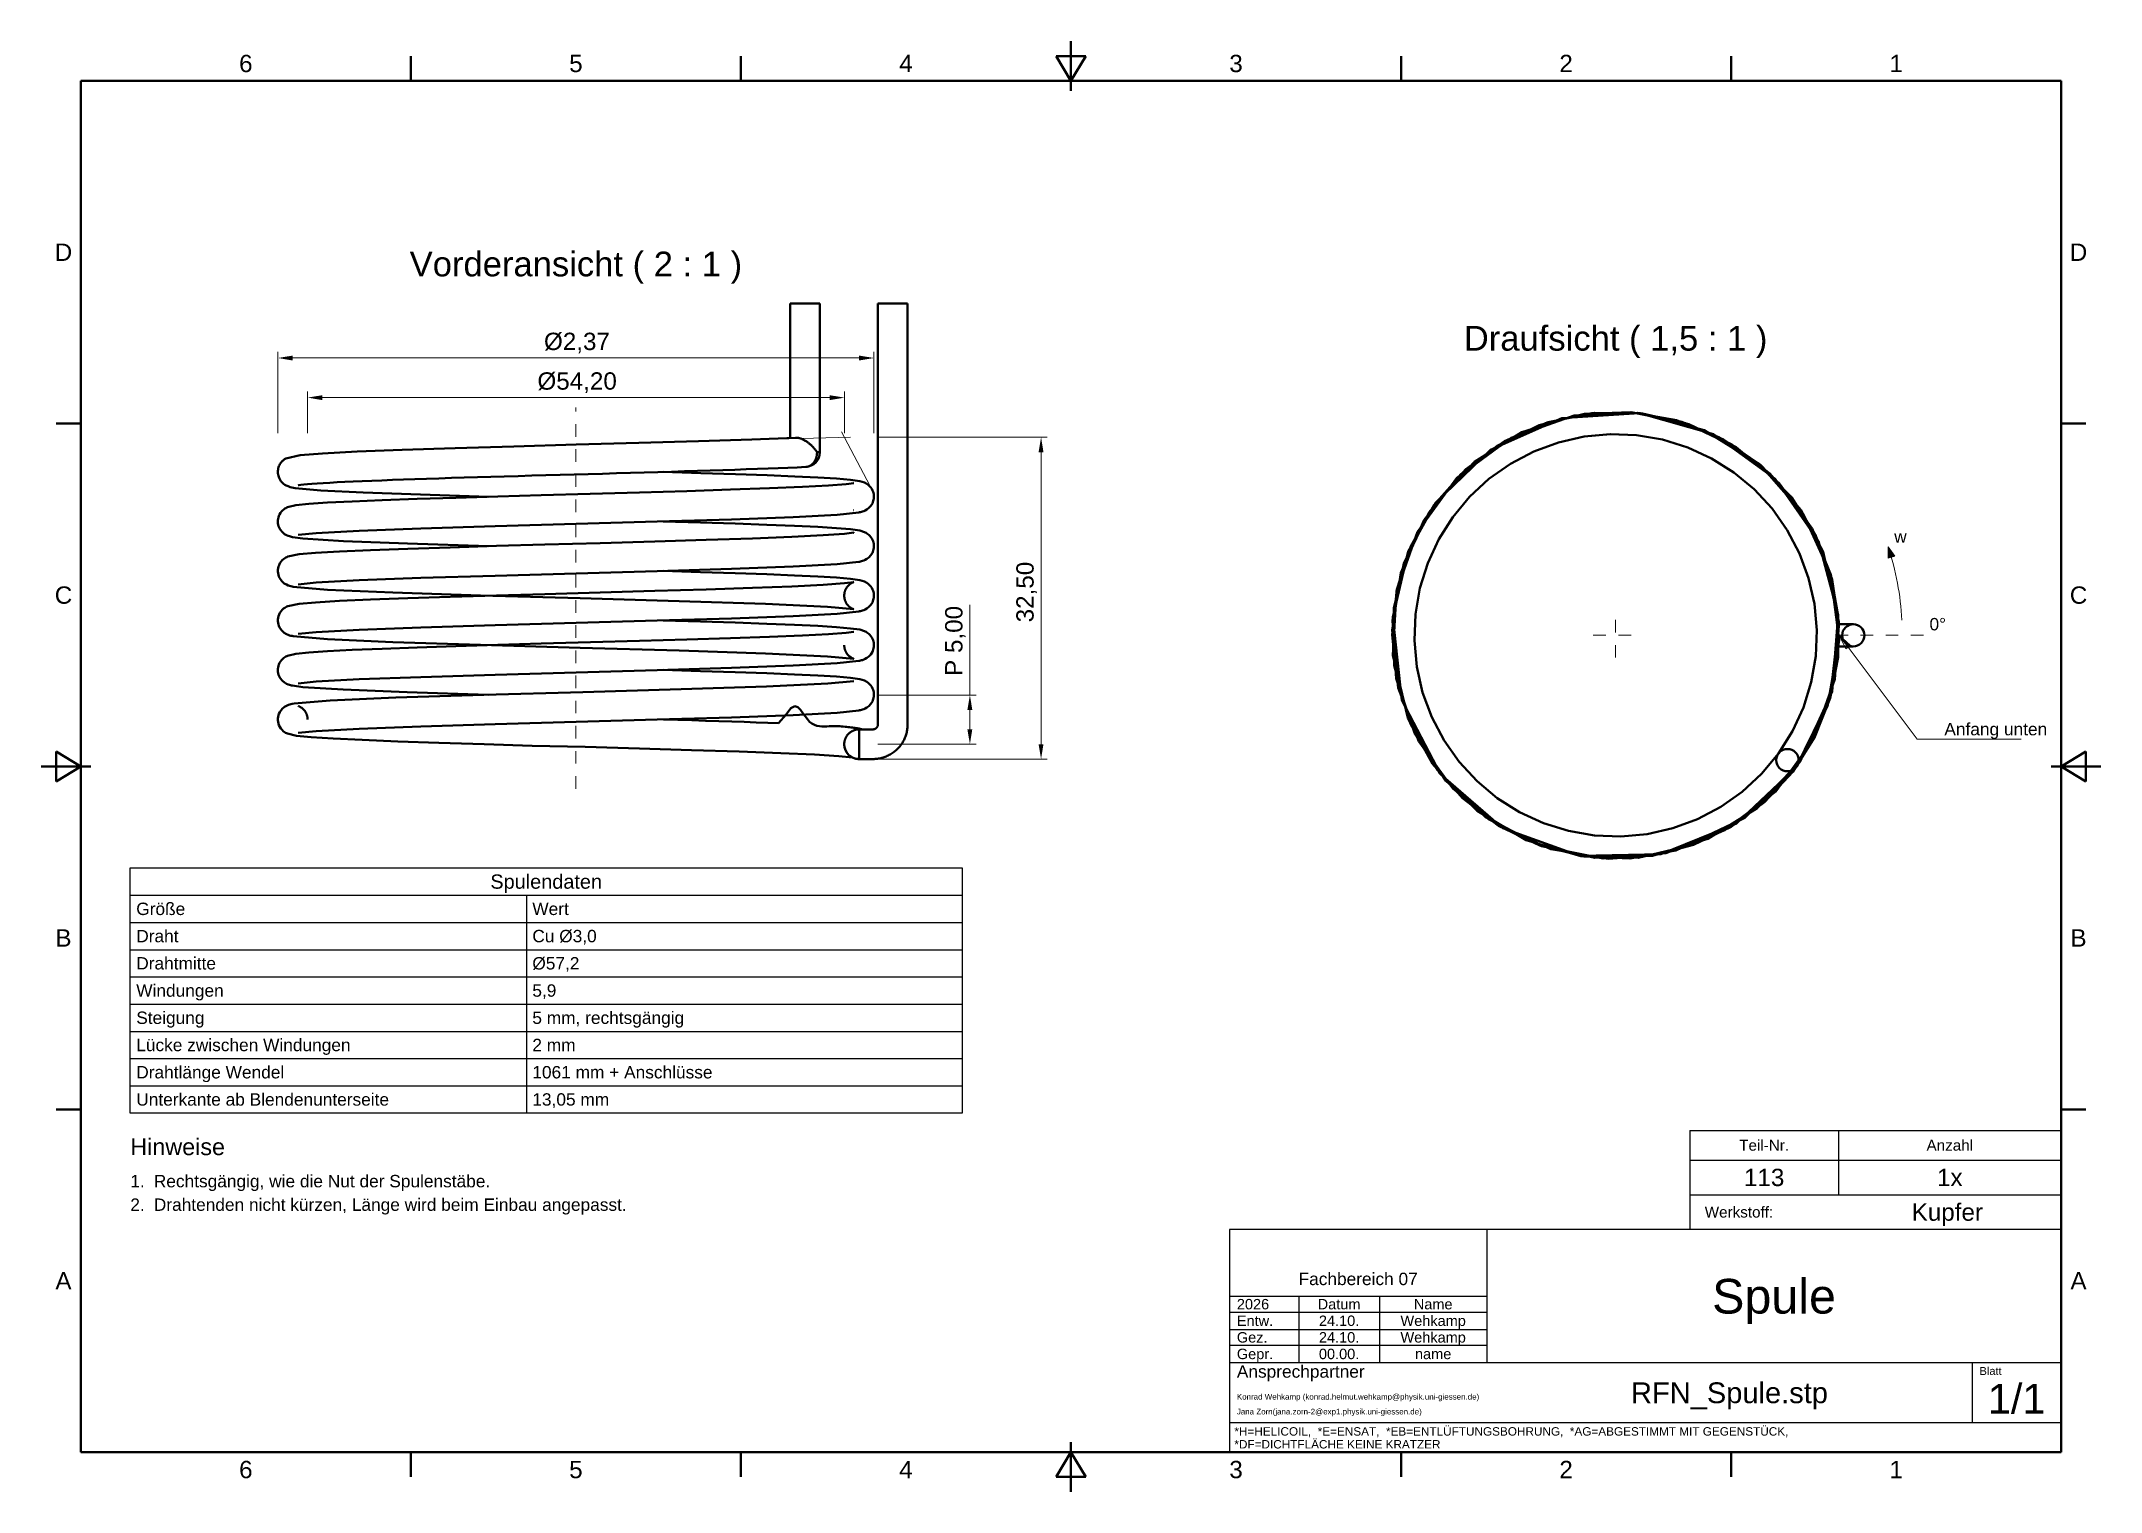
# Model space of a CAD drawing. Header units: inches. Extents: x 0.8 to 17.2, y 0.6 to 12.1.
import ezdxf
from ezdxf.enums import TextEntityAlignment as Align

# ---------------------------------------------------------------- set-up
doc = ezdxf.new("R2010")
doc.units = ezdxf.units.IN
doc.header["$MEASUREMENT"] = 0
doc.linetypes.add('CENTER2', pattern=[1.125, 0.75, -0.125, 0.125, -0.125])
for name, color, linetype, lineweight in [('BEMASSUNG', 7, 'Continuous', 18), ('MITTELLINIE', 7, 'CENTER2', 18), ('RAHMEN', 7, 'Continuous', 50), ('SCHRIFTFELD', 7, 'Continuous', 25), ('SICHTKANTE', 7, 'Continuous', 50), ('TEXT', 7, 'Continuous', 18)]:
    doc.layers.add(name, color=color, linetype=linetype, lineweight=lineweight)
doc.styles.add('ISO_101', font='arial.ttf')
doc.styles.add('ISO_14', font='arial.ttf')
doc.styles.add('ISO_15', font='arial.ttf')
doc.styles.add('ISO_20', font='arial.ttf')
doc.styles.add('ISO_72', font='arial.ttf')
doc.styles.add('ISO_73', font='arial.ttf')
doc.styles.add('ISO_74', font='arial.ttf')
doc.styles.add('ISO_75', font='arial.ttf')
doc.styles.add('ISO_76', font='arial.ttf')
doc.styles.add('ISO_77', font='arial.ttf')
doc.styles.add('ISO_80', font='arial.ttf')
doc.styles.add('ISO_83', font='arial.ttf')
doc.styles.add('ISO_84', font='arial.ttf')
doc.styles.add('ISO_85', font='arial.ttf')
doc.styles.add('ISO_86', font='arial.ttf')
doc.styles.add('ISO_87', font='arial.ttf')
doc.styles.add('ISO_89', font='arial.ttf')
doc.styles.add('ISO_92', font='arial.ttf')
doc.styles.add('ISO_95', font='arial.ttf')
doc.styles.add('ISO_98', font='arial.ttf')
doc.styles.add('ISO_DWG_RFN', font='arial.ttf')
doc.dimstyles.new('DWG_RFN', dxfattribs={"dimtxt": 0.137795, "dimasz": 0.11811, "dimexe": 0.049213, "dimexo": 0.031496, "dimgap": 0.031496, "dimtad": 1, "dimlfac": 25.4, "dimtxsty": 'ISO_DWG_RFN', "dimcen": 2.5, "dimclrd": 7, "dimclre": 7, "dimclrt": 7, "dimadec": 1, "dimazin": 3, "dimtfac": 1, "dimtmove": 0, "dimatfit": 3, "dimfxl": 0, "dimlwd": 18, "dimlwe": 18})

msp = doc.modelspace()

# ---------------------------------------------------------------- texts
at = {"layer": 'RAHMEN', "style": 'ISO_14'}
for s, p in [('6', (2.44619, 11.93504)), ('5', (5.07087, 11.93504)), ('4', (7.69554, 11.93504)), ('3', (10.32021, 11.93504)), ('2', (12.94488, 11.93504)), ('1', (15.56955, 11.93504)), ('D', (0.99606, 10.43406)), ('D', (17.01969, 10.43406)), ('C', (0.99606, 7.70768)), ('C', (17.01969, 7.70768)), ('B', (0.99606, 4.9813)), ('B', (17.01969, 4.9813)), ('A', (0.99606, 2.25492)), ('A', (17.01969, 2.25492)), ('6', (2.44619, 0.75394)), ('5', (5.07087, 0.75394)), ('4', (7.69554, 0.75394)), ('3', (10.32021, 0.75394)), ('2', (12.94488, 0.75394)), ('1', (15.56955, 0.75394))]:
    msp.add_text(s, height=0.1378, dxfattribs=at).set_placement(p, align=Align.MIDDLE_CENTER)
at = {"layer": 'SCHRIFTFELD'}
for s, height, style, p in [('Teil-Nr.', 0.086614, 'ISO_74', (14.51969, 3.33268)), ('Anzahl', 0.086614, 'ISO_74', (15.99606, 3.33268)), ('Fachbereich 07', 0.0984252, 'ISO_72', (11.29134, 2.26969))]:
    msp.add_text(s, height=height, dxfattribs=dict(at, style=style)).set_placement(p, align=Align.MIDDLE_CENTER)
for s, height, style, p in [('Werkstoff:', 0.086614, 'ISO_75', (14.04724, 2.80118)), ('Ansprechpartner', 0.0984252, 'ISO_73', (10.32677, 1.53346)), ('Blatt', 0.062992, 'ISO_77', (16.23228, 1.5374))]:
    msp.add_text(s, height=height, dxfattribs=dict(at, style=style)).set_placement(p, align=Align.MIDDLE_LEFT)
at = {"layer": 'SCHRIFTFELD', "color": 8, "true_color": 0x808080, "style": 'ISO_80'}
for s, p in [('*H=HELICOIL,  *E=ENSAT,  *EB=ENTLÜFTUNGSBOHRUNG,  *AG=ABGESTIMMT MIT GEGENSTÜCK,', (10.30709, 1.05709)), ('*DF=DICHTFLÄCHE KEINE KRATZER', (10.30709, 0.95472))]:
    msp.add_text(s, height=0.0669291, dxfattribs=at).set_placement(p, align=Align.MIDDLE_LEFT)
at = {"layer": 'TEXT'}
for s, height, style, p in [('Vorderansicht ( 2 : 1 )', 0.1968504, 'ISO_20', (5.07087, 10.34055)), ('Draufsicht ( 1,5 : 1 )', 0.1968504, 'ISO_20', (13.33858, 9.75)), ('Spulendaten', 0.113189, 'ISO_86', (4.83465, 5.42913)), ('Datum', 0.082677, 'ISO_85', (11.13976, 2.0689)), ('Name', 0.082677, 'ISO_85', (11.8878, 2.0689))]:
    msp.add_text(s, height=height, dxfattribs=dict(at, style=style)).set_placement(p, align=Align.MIDDLE_CENTER)
for s, height, style, p in [('w', 0.09843, 'ISO_76', (15.55379, 8.1237)), ('0°', 0.098425, 'ISO_76', (15.83465, 7.42717)), ('Anfang unten', 0.0984252, 'ISO_76', (15.95276, 6.59252)), ('Hinweise', 0.132874, 'ISO_101', (1.52756, 3.25394)), ('1.', 0.098425, 'ISO_76', (1.52756, 2.99803)), ('Rechtsgängig, wie die Nut der Spulenstäbe.', 0.0984252, 'ISO_76', (1.71457, 2.99803)), ('2.', 0.098425, 'ISO_76', (1.52756, 2.81102)), ('Drahtenden nicht kürzen, Länge wird beim Einbau angepasst.', 0.0984252, 'ISO_76', (1.71457, 2.81102))]:
    msp.add_text(s, height=height, dxfattribs=dict(at, style=style)).set_placement(p)
for s, height, style, p in [('Größe', 0.098425, 'ISO_73', (1.5748, 5.2126)), ('Wert', 0.098425, 'ISO_73', (4.72441, 5.2126)), ('Draht', 0.098425, 'ISO_73', (1.5748, 4.99606)), ('Cu Ø3,0', 0.098425, 'ISO_73', (4.72441, 4.99606)), ('Drahtmitte', 0.098425, 'ISO_73', (1.5748, 4.77953)), ('Ø57,2', 0.098425, 'ISO_73', (4.72441, 4.77953)), ('Windungen', 0.098425, 'ISO_73', (1.5748, 4.56299)), ('5,9', 0.098425, 'ISO_73', (4.72441, 4.56299)), ('Steigung', 0.098425, 'ISO_73', (1.5748, 4.34646)), ('5 mm, rechtsgängig', 0.0984252, 'ISO_73', (4.72441, 4.34646)), ('Lücke zwischen Windungen', 0.0984252, 'ISO_73', (1.5748, 4.12992)), ('2 mm', 0.098425, 'ISO_73', (4.72441, 4.12992)), ('Drahtlänge Wendel', 0.0984252, 'ISO_73', (1.5748, 3.91339)), ('1061 mm + Anschlüsse', 0.0984252, 'ISO_73', (4.72441, 3.91339)), ('Unterkante ab Blendenunterseite', 0.0984252, 'ISO_73', (1.5748, 3.69685)), ('13,05 mm', 0.098425, 'ISO_73', (4.72441, 3.69685)), ('Entw.', 0.082677, 'ISO_84', (10.32677, 1.93701)), ('Gez.', 0.082677, 'ISO_84', (10.32677, 1.80512)), ('Gepr.', 0.082677, 'ISO_84', (10.32677, 1.67323)), ('Konrad Wehkamp (konrad.helmut.wehkamp@physik.uni-giessen.de)', 0.0452756, 'ISO_95', (10.32677, 1.33268)), ('Jana Zorn(jana.zorn-2@exp1.physik.uni-giessen.de)', 0.0452756, 'ISO_95', (10.32677, 1.21457))]:
    msp.add_text(s, height=height, dxfattribs=dict(at, style=style)).set_placement(p, align=Align.MIDDLE_LEFT)
at = {"layer": 'TEXT', "color": 5, "true_color": 0x0000ff}
for s, height, style, p in [('113', 0.137795, 'ISO_15', (14.51969, 3.07677)), ('1x', 0.137795, 'ISO_15', (15.99606, 3.07677)), ('Kupfer', 0.137795, 'ISO_15', (15.97638, 2.80118)), ('Spule', 0.275591, 'ISO_92', (14.59843, 2.13189)), ('24.10.', 0.082677, 'ISO_83', (11.13976, 1.93701)), ('Wehkamp', 0.082677, 'ISO_83', (11.8878, 1.93701)), ('24.10.', 0.082677, 'ISO_83', (11.13976, 1.80512)), ('Wehkamp', 0.082677, 'ISO_83', (11.8878, 1.80512)), ('00.00.', 0.082677, 'ISO_83', (11.13976, 1.67323)), ('name', 0.082677, 'ISO_83', (11.8878, 1.67323)), ('RFN_Spule.stp', 0.1653543, 'ISO_89', (14.24409, 1.36417)), ('1/1', 0.23622, 'ISO_98', (16.52756, 1.31693))]:
    msp.add_text(s, height=height, dxfattribs=dict(at, style=style)).set_placement(p, align=Align.MIDDLE_CENTER)
at = {"layer": 'TEXT', "color": 5, "true_color": 0x0000ff, "style": 'ISO_87'}
msp.add_text('2026', height=0.082677, dxfattribs=at).set_placement((10.32677, 2.0689), align=Align.MIDDLE_LEFT)

# ---------------------------------------------------------------- blocks, each defined once
blk = doc.blocks.new('Leader Text1')
at = {"layer": 'BEMASSUNG', "color": 7, "lineweight": 18}
for p, q in [((15.187, 7.293), (15.116, 7.388)), ((15.206, 7.307), (15.116, 7.388)), ((15.116, 7.388), (15.168, 7.279)), ((15.168, 7.279), (15.206, 7.307)), ((15.187, 7.293), (15.736, 6.561)), ((15.736, 6.561), (15.913, 6.561))]:
    blk.add_line(p, q, dxfattribs=at)
at = {"layer": 'BEMASSUNG', "color": 7, "lineweight": 18, "flags": 128}
blk.add_lwpolyline([(15.206, 7.307), (15.116, 7.388), (15.168, 7.279), (15.206, 7.307)], dxfattribs=at)
at = {"layer": 'BEMASSUNG', "color": 7}
blk.add_solid([(15.206, 7.307), (15.116, 7.388), (15.168, 7.279), (15.206, 7.307)], dxfattribs=at)
blk = doc.blocks.new('*D8')
at = {"layer": 'BEMASSUNG', "color": 7, "lineweight": 18, "transparency": 16777216}
for p, q in [((8.204, 6.913), (8.204, 7.629)), ((7.472, 6.913), (8.253, 6.913)), ((8.204, 6.64), (8.204, 6.795)), ((7.472, 6.522), (8.253, 6.522))]:
    blk.add_line(p, q, dxfattribs=at)
at = {"layer": 'BEMASSUNG', "color": 7, "transparency": 16777216}
for points in [[(8.184, 6.795), (8.223, 6.795), (8.204, 6.913)], [(8.184, 6.64), (8.223, 6.64), (8.204, 6.522)]]:
    blk.add_solid(points, dxfattribs=at)
at = {"layer": 'Defpoints', "color": 0, "transparency": 16777216}
for p in [(7.441, 6.913), (8.204, 6.913), (7.441, 6.522)]:
    blk.add_point(p, dxfattribs=at)
at = {"layer": 'BEMASSUNG', "color": 7, "lineweight": 18, "transparency": 16777216, "insert": (8.007, 7.065), "char_height": 0.1378, "attachment_point": 1, "rotation": 90, "style": 'ISO_DWG_RFN'}
blk.add_mtext('\\A1;{P 5,00}', dxfattribs=at)
blk = doc.blocks.new('*D9')
at = {"layer": 'BEMASSUNG', "color": 7, "lineweight": 18, "transparency": 16777216}
for p, q in [((7.472, 8.963), (8.819, 8.963)), ((8.77, 6.522), (8.77, 8.844)), ((7.474, 6.404), (8.819, 6.404))]:
    blk.add_line(p, q, dxfattribs=at)
at = {"layer": 'BEMASSUNG', "color": 7, "transparency": 16777216}
for points in [[(8.75, 8.844), (8.789, 8.844), (8.77, 8.963)], [(8.75, 6.522), (8.789, 6.522), (8.77, 6.404)]]:
    blk.add_solid(points, dxfattribs=at)
at = {"layer": 'Defpoints', "color": 0, "transparency": 16777216}
for p in [(7.441, 8.963), (8.77, 8.963), (7.442, 6.404)]:
    blk.add_point(p, dxfattribs=at)
at = {"layer": 'BEMASSUNG', "color": 7, "lineweight": 18, "transparency": 16777216, "insert": (8.573, 7.491), "char_height": 0.1378, "attachment_point": 1, "rotation": 90, "style": 'ISO_DWG_RFN'}
blk.add_mtext('\\A1;{32,50}', dxfattribs=at)
blk = doc.blocks.new('*D10')
at = {"layer": 'BEMASSUNG', "color": 7, "lineweight": 18, "transparency": 16777216}
for p, q in [((2.937, 8.994), (2.937, 9.327)), ((3.055, 9.278), (7.088, 9.278)), ((7.207, 8.994), (7.207, 9.327))]:
    blk.add_line(p, q, dxfattribs=at)
at = {"layer": 'BEMASSUNG', "color": 7, "transparency": 16777216}
for points in [[(3.055, 9.297), (3.055, 9.258), (2.937, 9.278)], [(7.088, 9.297), (7.088, 9.258), (7.207, 9.278)]]:
    blk.add_solid(points, dxfattribs=at)
at = {"layer": 'Defpoints', "color": 0, "transparency": 16777216}
for p in [(7.207, 9.278), (2.937, 8.963), (7.207, 8.962)]:
    blk.add_point(p, dxfattribs=at)
at = {"layer": 'BEMASSUNG', "color": 7, "lineweight": 18, "transparency": 16777216, "insert": (4.765, 9.479), "char_height": 0.1378, "attachment_point": 1, "style": 'ISO_DWG_RFN'}
blk.add_mtext('\\A1;{Ø54,20}', dxfattribs=at)
blk = doc.blocks.new('*D11')
at = {"layer": 'BEMASSUNG', "color": 7, "lineweight": 18, "transparency": 16777216}
for p, q in [((2.701, 8.994), (2.701, 9.642)), ((2.819, 9.593), (7.323, 9.593)), ((7.441, 8.994), (7.441, 9.642))]:
    blk.add_line(p, q, dxfattribs=at)
at = {"layer": 'BEMASSUNG', "color": 7, "transparency": 16777216}
for points in [[(2.819, 9.612), (2.819, 9.573), (2.701, 9.593)], [(7.323, 9.612), (7.323, 9.573), (7.441, 9.593)]]:
    blk.add_solid(points, dxfattribs=at)
at = {"layer": 'Defpoints', "color": 0, "transparency": 16777216}
for p in [(7.441, 9.593), (2.701, 8.963), (7.441, 8.963)]:
    blk.add_point(p, dxfattribs=at)
at = {"layer": 'BEMASSUNG', "color": 7, "lineweight": 18, "transparency": 16777216, "insert": (4.817, 9.794), "char_height": 0.1378, "attachment_point": 1, "style": 'ISO_DWG_RFN'}
blk.add_mtext('\\A1;{Ø2,37}', dxfattribs=at)

# ---------------------------------------------------------------- dimensions: what is measured, and where the dimension line sits
at = {"layer": 'BEMASSUNG', "color": 7, "lineweight": 18}
for base, p1, p2, angle, text, override, picture, middle in [((7.44094, 9.59252), (2.70079, 8.9626), (7.44094, 8.9626), 180, '{Ø<>}', {"dimgap": 0.031496, "dimdec": 2, "dimlfac": 0.5, "dimsah": 1, "dimtol": 0, "dimlim": 0, "dimtp": 0, "dimtm": 0, "dimtdec": 2, "dimtofl": 0, "dimatfit": 1}, '*D11', (5.07087, 9.59252)), ((7.20652, 9.27756), (2.93701, 8.9626), (7.20652, 8.9622), 180, '{Ø<>}', {"dimgap": 0.031496, "dimdec": 2, "dimlfac": 12.69465, "dimsah": 1, "dimtol": 0, "dimlim": 0, "dimtp": 0, "dimtm": 0, "dimtdec": 2, "dimtofl": 0, "dimatfit": 1}, '*D10', (5.07177, 9.27756)), ((8.76969, 8.9626), (7.44209, 6.40369), (7.44094, 8.9626), 90, '{<>}', {"dimgap": 0.031496, "dimdec": 2, "dimlfac": 12.700732, "dimsah": 1, "dimtol": 0, "dimlim": 0, "dimtp": 0, "dimtm": 0, "dimtdec": 2, "dimtofl": 0, "dimatfit": 1}, '*D9', (8.76969, 7.7231)), ((8.20364, 6.91292), (7.44094, 6.52165), (7.44092, 6.91292), 90, '{P <>}', {"dimgap": 0.031496, "dimdec": 2, "dimlfac": 12.778934, "dimsah": 1, "dimtol": 0, "dimlim": 0, "dimtp": 0, "dimtm": 0, "dimtdec": 2, "dimtofl": 0, "dimatfit": 2}, '*D8', (8.20364, 7.3312))]:
    dim = msp.add_linear_dim(base=base, p1=p1, p2=p2, angle=angle, text=text, dimstyle='DWG_RFN', override=override, dxfattribs=at)
    dim.commit()
    dim.dimension.update_dxf_attribs({"geometry": picture, "text_midpoint": middle, "dimtype": 160})

# ---------------------------------------------------------------- hatches: boundary and pattern name
at = {"layer": 'BEMASSUNG'}
msp.add_hatch(color=7, dxfattribs=at).paths.add_polyline_path([(15.55952, 8.01835), (15.5071, 8.00132), (15.50654, 8.09221)])

# ---------------------------------------------------------------- linework, layer by layer
for p, q in [((6.07705, 8.9319), (7.25572, 8.96352)), ((7.40906, 8.57989), (7.18349, 9.00569)), ((15.50654, 8.09221), (15.55952, 8.01835)), ((15.5071, 8.00132), (15.50654, 8.09221)), ((15.55952, 8.01835), (15.5071, 8.00132)), ((15.91339, 6.56102), (16.56299, 6.56102))]:
    msp.add_line(p, q, dxfattribs=at)
msp.add_arc((13.33858, 7.3878), 2.27953, 3, 18, dxfattribs=at)
at = {"layer": 'MITTELLINIE', "ltscale": 0.089822}
msp.add_line((5.07087, 6.16732), (5.07087, 9.19882), dxfattribs=at)
at = {"layer": 'MITTELLINIE', "ltscale": 0.07874}
for p, q in [((13.33858, 7.21063), (13.33858, 7.56496)), ((13.16142, 7.3878), (13.51575, 7.3878))]:
    msp.add_line(p, q, dxfattribs=at)
at = {"layer": 'MITTELLINIE', "ltscale": 0.089989}
msp.add_line((15.08661, 7.3878), (15.79528, 7.3878), dxfattribs=at)
at = {"layer": 'RAHMEN'}
for p, q in [((3.75853, 11.79724), (3.75853, 11.99409)), ((6.3832, 11.79724), (6.3832, 11.99409)), ((9.12598, 11.99409), (8.88976, 11.99409)), ((8.88976, 11.99409), (9.00787, 11.79724)), ((9.00787, 12.1122), (9.00787, 11.7185)), ((9.00787, 11.79724), (9.12598, 11.99409)), ((9.00787, 11.79724), (9.00787, 11.99409)), ((11.63255, 11.79724), (11.63255, 11.99409)), ((14.25722, 11.79724), (14.25722, 11.99409)), ((16.88189, 11.79724), (1.13386, 11.79724)), ((1.13386, 11.79724), (1.13386, 0.89173)), ((16.88189, 0.89173), (16.88189, 11.79724)), ((1.13386, 9.07087), (0.93701, 9.07087)), ((16.88189, 9.07087), (17.07874, 9.07087)), ((1.13386, 6.34449), (0.93701, 6.4626)), ((0.93701, 6.4626), (0.93701, 6.22638)), ((17.07874, 6.4626), (16.88189, 6.34449)), ((17.07874, 6.22638), (17.07874, 6.4626)), ((0.8189, 6.34449), (1.2126, 6.34449)), ((1.13386, 6.34449), (0.93701, 6.34449)), ((0.93701, 6.22638), (1.13386, 6.34449)), ((17.19685, 6.34449), (16.80315, 6.34449)), ((16.88189, 6.34449), (17.07874, 6.34449)), ((16.88189, 6.34449), (17.07874, 6.22638)), ((1.13386, 3.61811), (0.93701, 3.61811)), ((16.88189, 3.61811), (17.07874, 3.61811)), ((1.13386, 0.89173), (16.88189, 0.89173)), ((3.75853, 0.89173), (3.75853, 0.69488)), ((6.3832, 0.89173), (6.3832, 0.69488)), ((9.00787, 0.89173), (8.88976, 0.69488)), ((9.00787, 0.57677), (9.00787, 0.97047)), ((9.12598, 0.69488), (9.00787, 0.89173)), ((9.00787, 0.89173), (9.00787, 0.69488)), ((11.63255, 0.89173), (11.63255, 0.69488)), ((14.25722, 0.89173), (14.25722, 0.69488)), ((8.88976, 0.69488), (9.12598, 0.69488))]:
    msp.add_line(p, q, dxfattribs=at)
at = {"layer": 'SCHRIFTFELD'}
for p, q in [((1.52756, 3.58858), (1.52756, 5.5374)), ((1.52756, 5.5374), (8.14173, 5.5374)), ((8.14173, 5.5374), (8.14173, 3.58858)), ((1.52756, 5.32087), (8.14173, 5.32087)), ((4.67717, 5.32087), (4.67717, 3.58858)), ((1.52756, 5.10433), (8.14173, 5.10433)), ((1.52756, 4.8878), (8.14173, 4.8878)), ((1.52756, 4.67126), (8.14173, 4.67126)), ((1.52756, 4.45472), (8.14173, 4.45472)), ((1.52756, 4.23819), (8.14173, 4.23819)), ((1.52756, 4.02165), (8.14173, 4.02165)), ((1.52756, 3.80512), (8.14173, 3.80512)), ((8.14173, 3.58858), (1.52756, 3.58858)), ((13.92913, 3.45079), (16.88189, 3.45079)), ((13.92913, 3.45079), (13.92913, 2.66339)), ((15.11024, 3.45079), (15.11024, 2.93898)), ((13.92913, 3.21457), (16.88189, 3.21457)), ((13.92913, 2.93898), (16.88189, 2.93898)), ((16.88189, 2.66339), (10.26772, 2.66339)), ((10.26772, 2.66339), (10.26772, 0.89173)), ((12.31496, 2.66339), (12.31496, 1.60433)), ((16.88189, 0.89173), (16.88189, 2.66339)), ((10.26772, 2.13189), (12.31496, 2.13189)), ((10.8189, 2.13189), (10.8189, 1.60433)), ((11.46063, 2.13189), (11.46063, 1.60433)), ((10.26772, 2.00591), (12.31496, 2.00591)), ((10.26772, 1.86811), (12.31496, 1.86811)), ((10.26772, 1.74213), (12.31496, 1.74213)), ((10.26772, 1.60433), (16.88189, 1.60433)), ((16.17323, 1.60433), (16.17323, 1.12795)), ((10.26772, 1.12795), (16.88189, 1.12795)), ((10.26772, 0.89173), (16.88189, 0.89173))]:
    msp.add_line(p, q, dxfattribs=at)
at = {"layer": 'SICHTKANTE'}
for p, q in [((6.77464, 10.02559), (6.7755, 10.02559)), ((6.77464, 8.95854), (6.77464, 10.02559)), ((6.7755, 10.02559), (6.77636, 10.02559)), ((6.77636, 10.02559), (6.77723, 10.02559)), ((6.77723, 10.02559), (6.77905, 10.02559)), ((6.77905, 10.02559), (6.7816, 10.02559)), ((6.7816, 10.02559), (6.78415, 10.02559)), ((6.78415, 10.02559), (6.78692, 10.02559)), ((6.78692, 10.02559), (6.79102, 10.02559)), ((6.79102, 10.02559), (6.79513, 10.02559)), ((6.79513, 10.02559), (6.79923, 10.02559)), ((6.79923, 10.02559), (6.8043, 10.02559)), ((6.8043, 10.02559), (6.80976, 10.02559)), ((6.80976, 10.02559), (6.81521, 10.02559)), ((6.81521, 10.02559), (6.82097, 10.02559)), ((6.82097, 10.02559), (6.8275, 10.02559)), ((6.8275, 10.02559), (6.83404, 10.02559)), ((6.83404, 10.02559), (6.84057, 10.02559)), ((6.84057, 10.02559), (6.84774, 10.02559)), ((6.84774, 10.02559), (6.85502, 10.02559)), ((6.85502, 10.02559), (6.8623, 10.02559)), ((6.8623, 10.02559), (6.86975, 10.02559)), ((6.86975, 10.02559), (6.87742, 10.02559)), ((6.87742, 10.02559), (6.88508, 10.02559)), ((6.88508, 10.02559), (6.89275, 10.02559)), ((6.89275, 10.02559), (6.90041, 10.02559)), ((6.90041, 10.02559), (6.90808, 10.02559)), ((6.90808, 10.02559), (6.91574, 10.02559)), ((6.91574, 10.02559), (6.92319, 10.02559)), ((6.92319, 10.02559), (6.93047, 10.02559)), ((6.93047, 10.02559), (6.93775, 10.02559)), ((6.93775, 10.02559), (6.94493, 10.02559)), ((6.94493, 10.02559), (6.95146, 10.02559)), ((6.95146, 10.02559), (6.95799, 10.02559)), ((6.95799, 10.02559), (6.96452, 10.02559)), ((6.96452, 10.02559), (6.97028, 10.02559)), ((6.97028, 10.02559), (6.97574, 10.02559)), ((6.97574, 10.02559), (6.98119, 10.02559)), ((6.98119, 10.02559), (6.98626, 10.02559)), ((6.98626, 10.02559), (6.99037, 10.02559)), ((6.99037, 10.02559), (6.99447, 10.02559)), ((6.99447, 10.02559), (6.99857, 10.02559)), ((6.99857, 10.02559), (7.00134, 10.02559)), ((7.00134, 10.02559), (7.00389, 10.02559)), ((7.00389, 10.02559), (7.00644, 10.02559)), ((7.00644, 10.02559), (7.00827, 10.02559)), ((7.00827, 10.02559), (7.00913, 10.02559)), ((7.00913, 10.02559), (7.00999, 10.02559)), ((7.00999, 10.02559), (7.01086, 10.02559)), ((7.01086, 8.84449), (7.01086, 10.02559)), ((7.47244, 10.02559), (7.47266, 10.02559)), ((7.47244, 6.67913), (7.47244, 10.02559)), ((7.47266, 10.02559), (7.47287, 10.02559)), ((7.47287, 10.02559), (7.47309, 10.02559)), ((7.47309, 10.02559), (7.47355, 10.02559)), ((7.47355, 10.02559), (7.4742, 10.02559)), ((7.4742, 10.02559), (7.47485, 10.02559)), ((7.47485, 10.02559), (7.47555, 10.02559)), ((7.47555, 10.02559), (7.47662, 10.02559)), ((7.47662, 10.02559), (7.47769, 10.02559)), ((7.47769, 10.02559), (7.47876, 10.02559)), ((7.47876, 10.02559), (7.48012, 10.02559)), ((7.48012, 10.02559), (7.4816, 10.02559)), ((7.4816, 10.02559), (7.48308, 10.02559)), ((7.48308, 10.02559), (7.48467, 10.02559)), ((7.48467, 10.02559), (7.48654, 10.02559)), ((7.48654, 10.02559), (7.48841, 10.02559)), ((7.48841, 10.02559), (7.49028, 10.02559)), ((7.49028, 10.02559), (7.49246, 10.02559)), ((7.49246, 10.02559), (7.4947, 10.02559)), ((7.4947, 10.02559), (7.49693, 10.02559)), ((7.49693, 10.02559), (7.49931, 10.02559)), ((7.49931, 10.02559), (7.50189, 10.02559)), ((7.50189, 10.02559), (7.50446, 10.02559)), ((7.50446, 10.02559), (7.50703, 10.02559)), ((7.50703, 10.02559), (7.50992, 10.02559)), ((7.50992, 10.02559), (7.5128, 10.02559)), ((7.5128, 10.02559), (7.51568, 10.02559)), ((7.51568, 10.02559), (7.51871, 10.02559)), ((7.51871, 10.02559), (7.52186, 10.02559)), ((7.52186, 10.02559), (7.52501, 10.02559)), ((7.52501, 10.02559), (7.5282, 10.02559)), ((7.5282, 10.02559), (7.53158, 10.02559)), ((7.53158, 10.02559), (7.53496, 10.02559)), ((7.53496, 10.02559), (7.53834, 10.02559)), ((7.53834, 10.02559), (7.54185, 10.02559)), ((7.54185, 10.02559), (7.54542, 10.02559)), ((7.54542, 10.02559), (7.54899, 10.02559)), ((7.54899, 10.02559), (7.5526, 10.02559)), ((7.5526, 10.02559), (7.55631, 10.02559)), ((7.55631, 10.02559), (7.56003, 10.02559)), ((7.56003, 10.02559), (7.56374, 10.02559)), ((7.56374, 10.02559), (7.56753, 10.02559)), ((7.56753, 10.02559), (7.57134, 10.02559)), ((7.57134, 10.02559), (7.57515, 10.02559)), ((7.57515, 10.02559), (7.57898, 10.02559)), ((7.57898, 10.02559), (7.58284, 10.02559)), ((7.58284, 10.02559), (7.58669, 10.02559)), ((7.58669, 10.02559), (7.59055, 10.02559)), ((7.59055, 10.02559), (7.59441, 10.02559)), ((7.59441, 10.02559), (7.59827, 10.02559)), ((7.59827, 10.02559), (7.60212, 10.02559)), ((7.60212, 10.02559), (7.60595, 10.02559)), ((7.60595, 10.02559), (7.60976, 10.02559)), ((7.60976, 10.02559), (7.61357, 10.02559)), ((7.61357, 10.02559), (7.61736, 10.02559)), ((7.61736, 10.02559), (7.62108, 10.02559)), ((7.62108, 10.02559), (7.62479, 10.02559)), ((7.62479, 10.02559), (7.6285, 10.02559)), ((7.6285, 10.02559), (7.63211, 10.02559)), ((7.63211, 10.02559), (7.63568, 10.02559)), ((7.63568, 10.02559), (7.63925, 10.02559)), ((7.63925, 10.02559), (7.64276, 10.02559)), ((7.64276, 10.02559), (7.64614, 10.02559)), ((7.64614, 10.02559), (7.64953, 10.02559)), ((7.64953, 10.02559), (7.65291, 10.02559)), ((7.65291, 10.02559), (7.65609, 10.02559)), ((7.65609, 10.02559), (7.65924, 10.02559)), ((7.65924, 10.02559), (7.66239, 10.02559)), ((7.66239, 10.02559), (7.66543, 10.02559)), ((7.66543, 10.02559), (7.66831, 10.02559)), ((7.66831, 10.02559), (7.67119, 10.02559)), ((7.67119, 10.02559), (7.67407, 10.02559)), ((7.67407, 10.02559), (7.67664, 10.02559)), ((7.67664, 10.02559), (7.67922, 10.02559)), ((7.67922, 10.02559), (7.68179, 10.02559)), ((7.68179, 10.02559), (7.68417, 10.02559)), ((7.68417, 10.02559), (7.68641, 10.02559)), ((7.68641, 10.02559), (7.68864, 10.02559)), ((7.68864, 10.02559), (7.69082, 10.02559)), ((7.69082, 10.02559), (7.69269, 10.02559)), ((7.69269, 10.02559), (7.69456, 10.02559)), ((7.69456, 10.02559), (7.69643, 10.02559)), ((7.69643, 10.02559), (7.69802, 10.02559)), ((7.69802, 10.02559), (7.6995, 10.02559)), ((7.6995, 10.02559), (7.70098, 10.02559)), ((7.70098, 10.02559), (7.70234, 10.02559)), ((7.70234, 10.02559), (7.70341, 10.02559)), ((7.70341, 10.02559), (7.70448, 10.02559)), ((7.70448, 10.02559), (7.70555, 10.02559)), ((7.70555, 10.02559), (7.70625, 10.02559)), ((7.70625, 10.02559), (7.7069, 10.02559)), ((7.7069, 10.02559), (7.70755, 10.02559)), ((7.70755, 10.02559), (7.70801, 10.02559)), ((7.70801, 10.02559), (7.70823, 10.02559)), ((7.70823, 10.02559), (7.70844, 10.02559)), ((7.70844, 10.02559), (7.70866, 10.02559)), ((7.70866, 6.67913), (7.70866, 10.02559)), ((12.34482, 8.86154), (12.912, 9.11339)), ((12.39617, 8.89493), (12.73019, 9.05799)), ((12.45579, 8.93065), (12.80296, 9.08277)), ((12.4633, 8.93498), (12.79368, 9.07979)), ((12.50685, 8.9588), (13.00977, 9.13474)), ((12.59407, 9.00199), (13.01719, 9.13604)), ((12.73019, 9.05799), (13.09002, 9.14791)), ((12.79368, 9.07979), (13.14819, 9.1551)), ((12.80296, 9.08277), (13.17367, 9.15767)), ((12.912, 9.11339), (13.52846, 9.15522)), ((13.00977, 9.13474), (13.5369, 9.15423)), ((13.01719, 9.13604), (13.45976, 9.16121)), ((13.09002, 9.14791), (13.4595, 9.16124)), ((13.14819, 9.1551), (13.51008, 9.15707)), ((13.17367, 9.15767), (13.55153, 9.15254)), ((13.4595, 9.16124), (13.8229, 9.09808)), ((13.45976, 9.16121), (13.89518, 9.07603)), ((13.51008, 9.15707), (13.86404, 9.08592)), ((13.52846, 9.15522), (14.11613, 8.98622)), ((13.5369, 9.15423), (14.04257, 9.02)), ((13.55153, 9.15254), (13.92001, 9.06762)), ((13.8229, 9.09808), (14.16523, 8.96142)), ((13.86404, 9.08592), (14.19587, 8.94495)), ((13.89518, 9.07603), (14.29706, 8.88477)), ((13.92001, 9.06762), (14.26284, 8.90619)), ((14.04257, 9.02), (14.48566, 8.74572)), ((3.33116, 8.84827), (3.05555, 8.83298)), ((3.68975, 8.86322), (3.33116, 8.84827)), ((4.11073, 8.87588), (3.68975, 8.86322)), ((4.57824, 8.88898), (4.11073, 8.87588)), ((5.07395, 8.90387), (4.57824, 8.88898)), ((5.57242, 8.91836), (5.07395, 8.90387)), ((6.04556, 8.93106), (5.57242, 8.91836)), ((6.46994, 8.94566), (6.04556, 8.93106)), ((6.81766, 8.95929), (6.46994, 8.94566)), ((6.81766, 8.95929), (6.82145, 8.95936)), ((6.82145, 8.95936), (6.82536, 8.95923)), ((6.82536, 8.95923), (6.82937, 8.95892)), ((6.82937, 8.95892), (6.83348, 8.95842)), ((6.83348, 8.95842), (6.83766, 8.95774)), ((6.83766, 8.95774), (6.84191, 8.95688)), ((6.84191, 8.95688), (6.84621, 8.95584)), ((6.84621, 8.95584), (6.85054, 8.95465)), ((6.85054, 8.95465), (6.8549, 8.9533)), ((6.8549, 8.9533), (6.85927, 8.9518)), ((6.85927, 8.9518), (6.86364, 8.95017)), ((6.86364, 8.95017), (6.86801, 8.9484)), ((6.86801, 8.9484), (6.87236, 8.94652)), ((6.87236, 8.94652), (6.87669, 8.94452)), ((6.87669, 8.94452), (6.88098, 8.94241)), ((6.88098, 8.94241), (6.88524, 8.9402)), ((6.88524, 8.9402), (6.88946, 8.93791)), ((6.88946, 8.93791), (6.89363, 8.93552)), ((6.89363, 8.93552), (6.89776, 8.93306)), ((6.89776, 8.93306), (6.90183, 8.93053)), ((6.90183, 8.93053), (6.90584, 8.92793)), ((6.90584, 8.92793), (6.9098, 8.92526)), ((6.9098, 8.92526), (6.91369, 8.92254)), ((6.91369, 8.92254), (6.91752, 8.91976)), ((6.91752, 8.91976), (6.92129, 8.91694)), ((6.92129, 8.91694), (6.92499, 8.91407)), ((6.92499, 8.91407), (6.92863, 8.91116)), ((6.92863, 8.91116), (6.93219, 8.9082)), ((6.93219, 8.9082), (6.93569, 8.90522)), ((6.93569, 8.90522), (6.93912, 8.90219)), ((6.93912, 8.90219), (6.94248, 8.89914)), ((6.94248, 8.89914), (6.94577, 8.89606)), ((6.94577, 8.89606), (6.94899, 8.89295)), ((6.94899, 8.89295), (6.95213, 8.88982)), ((6.95213, 8.88982), (6.95521, 8.88667)), ((6.95521, 8.88667), (6.95821, 8.88349)), ((6.95821, 8.88349), (6.96114, 8.8803)), ((6.96114, 8.8803), (6.96399, 8.8771)), ((6.96399, 8.8771), (6.96677, 8.87388)), ((6.96677, 8.87388), (6.96947, 8.87064)), ((6.96947, 8.87064), (6.9721, 8.8674)), ((6.9721, 8.8674), (6.97465, 8.86414)), ((6.97465, 8.86414), (6.97712, 8.86088)), ((6.97712, 8.86088), (6.97951, 8.85761)), ((6.97951, 8.85761), (6.98183, 8.85434)), ((6.98183, 8.85434), (6.98407, 8.85106)), ((6.98407, 8.85106), (6.98622, 8.84777)), ((6.98622, 8.84777), (6.9883, 8.84449)), ((6.9883, 8.84449), (6.98831, 8.84072)), ((6.9883, 8.84449), (6.98918, 8.84449)), ((6.98918, 8.84449), (6.99006, 8.84449)), ((6.99006, 8.84449), (6.99094, 8.84449)), ((6.99094, 8.84449), (6.99179, 8.84449)), ((6.99179, 8.84449), (6.99261, 8.84449)), ((6.99261, 8.84449), (6.99343, 8.84449)), ((6.99343, 8.84449), (6.99425, 8.84449)), ((6.99425, 8.84449), (6.99501, 8.84449)), ((6.99501, 8.84449), (6.99577, 8.84449)), ((6.99577, 8.84449), (6.99654, 8.84449)), ((6.99654, 8.84449), (6.99726, 8.84449)), ((6.99726, 8.84449), (6.99796, 8.84449)), ((6.99796, 8.84449), (6.99866, 8.84449)), ((6.99866, 8.84449), (6.99934, 8.84449)), ((6.99934, 8.84449), (6.99998, 8.84449)), ((6.99998, 8.84449), (7.00062, 8.84449)), ((7.00062, 8.84449), (7.00126, 8.84449)), ((7.00126, 8.84449), (7.00185, 8.84449)), ((7.00185, 8.84449), (7.00242, 8.84449)), ((7.00242, 8.84449), (7.003, 8.84449)), ((7.003, 8.84449), (7.00354, 8.84449)), ((7.00354, 8.84449), (7.00406, 8.84449)), ((7.00406, 8.84449), (7.00457, 8.84449)), ((7.00457, 8.84449), (7.00508, 8.84449)), ((7.00508, 8.84449), (7.00552, 8.84449)), ((7.00552, 8.84449), (7.00597, 8.84449)), ((7.00597, 8.84449), (7.00641, 8.84449)), ((7.00641, 8.84449), (7.00682, 8.84449)), ((7.00682, 8.84449), (7.00719, 8.84449)), ((7.00719, 8.84449), (7.00757, 8.84449)), ((7.00757, 8.84449), (7.00794, 8.84449)), ((7.00794, 8.84449), (7.00825, 8.84449)), ((7.00825, 8.84449), (7.00856, 8.84449)), ((7.00856, 8.84449), (7.00887, 8.84449)), ((7.00887, 8.84449), (7.00913, 8.84449)), ((7.00913, 8.84449), (7.00937, 8.84449)), ((7.00937, 8.84449), (7.00962, 8.84449)), ((7.00962, 8.84449), (7.00984, 8.84449)), ((7.00984, 8.84449), (7.01001, 8.84449)), ((7.01001, 8.84449), (7.01018, 8.84449)), ((7.01018, 8.84449), (7.01036, 8.84449)), ((7.01036, 8.84449), (7.01047, 8.84449)), ((7.01047, 8.84449), (7.01057, 8.84449)), ((7.01057, 8.84449), (7.01068, 8.84449)), ((7.01068, 8.84449), (7.01075, 8.84449)), ((7.01075, 8.84449), (7.01079, 8.84449)), ((7.01079, 8.84449), (7.01082, 8.84449)), ((7.01082, 8.84449), (7.01086, 8.84449)), ((11.90857, 8.44363), (12.34482, 8.86154)), ((12.07611, 8.63904), (12.50685, 8.9588)), ((12.104, 8.66668), (12.39617, 8.89493)), ((12.10654, 8.66912), (12.4633, 8.93498)), ((12.148, 8.70764), (12.45579, 8.93065)), ((12.21627, 8.7662), (12.59407, 9.00199)), ((12.68753, 8.84978), (12.50228, 8.75229)), ((12.6876, 8.84981), (12.50234, 8.75233)), ((12.88392, 8.92225), (12.68753, 8.84978)), ((12.884, 8.92227), (12.6876, 8.84981)), ((13.08809, 8.96846), (12.88392, 8.92225)), ((13.08817, 8.96848), (12.884, 8.92227)), ((13.29654, 8.98764), (13.08809, 8.96846)), ((13.29663, 8.98764), (13.08817, 8.96848)), ((13.50571, 8.97944), (13.29654, 8.98764)), ((13.50581, 8.97943), (13.29663, 8.98764)), ((13.71203, 8.94401), (13.50571, 8.97944)), ((13.71213, 8.94398), (13.50581, 8.97943)), ((13.91195, 8.88195), (13.71203, 8.94401)), ((13.91206, 8.88191), (13.71213, 8.94398)), ((14.10207, 8.79433), (13.91195, 8.88195)), ((14.10217, 8.79428), (13.91206, 8.88191)), ((14.11613, 8.98622), (14.60797, 8.63216)), ((14.16523, 8.96142), (14.47235, 8.75685)), ((14.19587, 8.94495), (14.49246, 8.73994)), ((14.26284, 8.90619), (14.56447, 8.67489)), ((14.29706, 8.88477), (14.64013, 8.59826)), ((2.70108, 8.69541), (2.70079, 8.68564)), ((2.70079, 8.68564), (2.7013, 8.67589)), ((2.70216, 8.7051), (2.70108, 8.69541)), ((2.70402, 8.71464), (2.70216, 8.7051)), ((2.70661, 8.72393), (2.70402, 8.71464)), ((2.70992, 8.73291), (2.70661, 8.72393)), ((2.71364, 8.74107), (2.70992, 8.73291)), ((2.71788, 8.74875), (2.71364, 8.74107)), ((2.72257, 8.75595), (2.71788, 8.74875)), ((2.7276, 8.76263), (2.72257, 8.75595)), ((2.73287, 8.76873), (2.7276, 8.76263)), ((2.73827, 8.77425), (2.73287, 8.76873)), ((2.74372, 8.77915), (2.73827, 8.77425)), ((2.74911, 8.78347), (2.74372, 8.77915)), ((2.75435, 8.78723), (2.74911, 8.78347)), ((2.75937, 8.79046), (2.75435, 8.78723)), ((2.76406, 8.79322), (2.75937, 8.79046)), ((2.87865, 8.82152), (2.76406, 8.79322)), ((2.86153, 8.79461), (2.86154, 8.7946)), ((2.86154, 8.7946), (2.86155, 8.7946)), ((2.86155, 8.7946), (2.86156, 8.79459)), ((2.86156, 8.79459), (2.86157, 8.79459)), ((2.86157, 8.79459), (2.86158, 8.79458)), ((2.86158, 8.79458), (2.86159, 8.79458)), ((2.86159, 8.79458), (2.8616, 8.79458)), ((2.8616, 8.79458), (2.86161, 8.79457)), ((2.86161, 8.79457), (2.86163, 8.79457)), ((2.86163, 8.79457), (2.86164, 8.79456)), ((2.86164, 8.79456), (2.86165, 8.79456)), ((2.86165, 8.79456), (2.86167, 8.79455)), ((2.86167, 8.79455), (2.86168, 8.79455)), ((2.86168, 8.79455), (2.8617, 8.79454)), ((2.8617, 8.79454), (2.86171, 8.79454)), ((2.86171, 8.79454), (2.86173, 8.79453)), ((2.86173, 8.79453), (2.86174, 8.79453)), ((2.86174, 8.79453), (2.86176, 8.79452)), ((2.86176, 8.79452), (2.86178, 8.79452)), ((2.86178, 8.79452), (2.86179, 8.79451)), ((2.86179, 8.79451), (2.86181, 8.79451)), ((2.86181, 8.79451), (2.86183, 8.7945)), ((2.86183, 8.7945), (2.86185, 8.7945)), ((2.86185, 8.7945), (2.86187, 8.79449)), ((2.86187, 8.79449), (2.86189, 8.79449)), ((2.86189, 8.79449), (2.86191, 8.79448)), ((2.86191, 8.79448), (2.86193, 8.79448)), ((2.86193, 8.79448), (2.86195, 8.79447)), ((2.86195, 8.79447), (2.86197, 8.79446)), ((2.86197, 8.79446), (2.86199, 8.79446)), ((2.86199, 8.79446), (2.86201, 8.79445)), ((2.86201, 8.79445), (2.86204, 8.79445)), ((2.86204, 8.79445), (2.86206, 8.79444)), ((2.86206, 8.79444), (2.86208, 8.79444)), ((2.86208, 8.79444), (2.86211, 8.79443)), ((2.86211, 8.79443), (2.86213, 8.79442)), ((2.86213, 8.79442), (2.86216, 8.79442)), ((2.86216, 8.79442), (2.86218, 8.79441)), ((2.86218, 8.79441), (2.86221, 8.7944)), ((2.86221, 8.7944), (2.86223, 8.7944)), ((2.86223, 8.7944), (2.86226, 8.79439)), ((2.86226, 8.79439), (2.86229, 8.79439)), ((2.86229, 8.79439), (2.86231, 8.79438)), ((2.86231, 8.79438), (2.86234, 8.79437)), ((2.86234, 8.79437), (2.86237, 8.79437)), ((2.86237, 8.79437), (2.8624, 8.79436)), ((2.8624, 8.79436), (2.86243, 8.79435)), ((2.86243, 8.79435), (2.86246, 8.79434)), ((3.05555, 8.83298), (2.87865, 8.82152)), ((5.61399, 8.68247), (5.50402, 8.67934)), ((5.72272, 8.68561), (5.61399, 8.68247)), ((5.82992, 8.68877), (5.72272, 8.68561)), ((5.76602, 8.68688), (6.06303, 8.67797)), ((5.93532, 8.69194), (5.82992, 8.68877)), ((6.03865, 8.69511), (5.93532, 8.69194)), ((6.13963, 8.69829), (6.03865, 8.69511)), ((6.23797, 8.70147), (6.13963, 8.69829)), ((6.33339, 8.70463), (6.23797, 8.70147)), ((6.42561, 8.70776), (6.33339, 8.70463)), ((6.51436, 8.71088), (6.42561, 8.70776)), ((6.59939, 8.71396), (6.51436, 8.71088)), ((6.68047, 8.71703), (6.59939, 8.71396)), ((6.7574, 8.72011), (6.68047, 8.71703)), ((6.83005, 8.72325), (6.7574, 8.72011)), ((6.89833, 8.72651), (6.83005, 8.72325)), ((6.90138, 8.72671), (6.89833, 8.72651)), ((6.90442, 8.72704), (6.90138, 8.72671)), ((6.90744, 8.72748), (6.90442, 8.72704)), ((6.91045, 8.72805), (6.90744, 8.72748)), ((6.91344, 8.72873), (6.91045, 8.72805)), ((6.91641, 8.72953), (6.91344, 8.72873)), ((6.91936, 8.73045), (6.91641, 8.72953)), ((6.92228, 8.73149), (6.91936, 8.73045)), ((6.92517, 8.73264), (6.92228, 8.73149)), ((6.92802, 8.7339), (6.92517, 8.73264)), ((6.93084, 8.73528), (6.92802, 8.7339)), ((6.93362, 8.73677), (6.93084, 8.73528)), ((6.93636, 8.73836), (6.93362, 8.73677)), ((6.93905, 8.74007), (6.93636, 8.73836)), ((6.9417, 8.74188), (6.93905, 8.74007)), ((6.94429, 8.7438), (6.9417, 8.74188)), ((6.94683, 8.74582), (6.94429, 8.7438)), ((6.94932, 8.74794), (6.94683, 8.74582)), ((6.95175, 8.75016), (6.94932, 8.74794)), ((6.95412, 8.75247), (6.95175, 8.75016)), ((6.95643, 8.75488), (6.95412, 8.75247)), ((6.95867, 8.75738), (6.95643, 8.75488)), ((6.96085, 8.75997), (6.95867, 8.75738)), ((6.96295, 8.76264), (6.96085, 8.75997)), ((6.96499, 8.7654), (6.96295, 8.76264)), ((6.96695, 8.76824), (6.96499, 8.7654)), ((6.96883, 8.77115), (6.96695, 8.76824)), ((6.97064, 8.77414), (6.96883, 8.77115)), ((6.97236, 8.7772), (6.97064, 8.77414)), ((6.97401, 8.78033), (6.97236, 8.7772)), ((6.97558, 8.78353), (6.97401, 8.78033)), ((6.97705, 8.78679), (6.97558, 8.78353)), ((6.97845, 8.7901), (6.97705, 8.78679)), ((6.97975, 8.79347), (6.97845, 8.7901)), ((6.98097, 8.7969), (6.97975, 8.79347)), ((6.9821, 8.80037), (6.98097, 8.7969)), ((6.98314, 8.80389), (6.9821, 8.80037)), ((6.98408, 8.80745), (6.98314, 8.80389)), ((6.98493, 8.81104), (6.98408, 8.80745)), ((6.98569, 8.81467), (6.98493, 8.81104)), ((6.98635, 8.81833), (6.98569, 8.81467)), ((6.98692, 8.82202), (6.98635, 8.81833)), ((6.98739, 8.82573), (6.98692, 8.82202)), ((6.98777, 8.82946), (6.98739, 8.82573)), ((6.98805, 8.8332), (6.98777, 8.82946)), ((6.98823, 8.83696), (6.98805, 8.8332)), ((6.98831, 8.84072), (6.98823, 8.83696)), ((11.89447, 8.42434), (12.148, 8.70764)), ((11.90782, 8.44243), (12.21627, 8.7662)), ((12.50228, 8.75229), (12.33134, 8.63147)), ((12.50234, 8.75233), (12.33139, 8.63151)), ((14.27912, 8.68265), (14.10207, 8.79433)), ((14.27922, 8.68258), (14.10217, 8.79428)), ((14.44008, 8.54881), (14.27912, 8.68265)), ((14.44017, 8.54873), (14.27922, 8.68258)), ((14.47235, 8.75685), (14.73123, 8.49247)), ((14.48566, 8.74572), (14.83054, 8.35404)), ((14.49246, 8.73994), (14.74189, 8.4789)), ((2.7013, 8.67589), (2.7026, 8.66624)), ((2.7026, 8.66624), (2.70467, 8.65676)), ((2.70467, 8.65676), (2.70747, 8.64754)), ((2.70747, 8.64754), (2.71096, 8.63867)), ((2.71096, 8.63867), (2.7159, 8.6286)), ((2.7159, 8.6286), (2.7252, 8.6144)), ((2.7252, 8.6144), (2.73571, 8.60237)), ((2.73571, 8.60237), (2.74641, 8.59269)), ((2.74641, 8.59269), (2.75662, 8.58523)), ((2.75662, 8.58523), (2.76596, 8.57969)), ((2.76596, 8.57969), (2.77426, 8.57564)), ((2.77426, 8.57564), (2.78156, 8.57263)), ((2.78156, 8.57263), (2.788, 8.57026)), ((2.788, 8.57026), (2.7938, 8.56828)), ((2.7938, 8.56828), (2.7992, 8.56662)), ((2.7992, 8.56662), (2.83981, 8.55879)), ((2.83981, 8.55879), (3.0432, 8.54015)), ((2.86863, 8.58088), (2.86153, 8.57941)), ((2.88395, 8.58305), (2.86863, 8.58088)), ((2.90668, 8.58567), (2.88395, 8.58305)), ((2.93621, 8.58859), (2.90668, 8.58567)), ((2.97202, 8.59166), (2.93621, 8.58859)), ((3.01373, 8.59482), (2.97202, 8.59166)), ((3.061, 8.59801), (3.01373, 8.59482)), ((3.0432, 8.54015), (3.3801, 8.52368)), ((3.11355, 8.6012), (3.061, 8.59801)), ((3.17115, 8.60437), (3.11355, 8.6012)), ((3.2336, 8.60751), (3.17115, 8.60437)), ((3.30069, 8.61063), (3.2336, 8.60751)), ((3.37223, 8.61373), (3.30069, 8.61063)), ((3.44804, 8.61683), (3.37223, 8.61373)), ((3.3801, 8.52368), (3.83516, 8.50704)), ((3.52792, 8.61992), (3.44804, 8.61683)), ((3.61167, 8.62302), (3.52792, 8.61992)), ((3.69907, 8.62613), (3.61167, 8.62302)), ((3.78991, 8.62926), (3.69907, 8.62613)), ((3.88395, 8.63239), (3.78991, 8.62926)), ((3.98096, 8.63554), (3.88395, 8.63239)), ((4.08068, 8.63869), (3.98096, 8.63554)), ((4.18285, 8.64185), (4.08068, 8.63869)), ((4.28722, 8.64501), (4.18285, 8.64185)), ((4.39352, 8.64817), (4.28722, 8.64501)), ((4.50149, 8.65132), (4.39352, 8.64817)), ((4.61085, 8.65446), (4.50149, 8.65132)), ((4.72134, 8.65758), (4.61085, 8.65446)), ((4.83269, 8.6607), (4.72134, 8.65758)), ((4.94463, 8.66381), (4.83269, 8.6607)), ((5.0569, 8.66692), (4.94463, 8.66381)), ((5.16924, 8.67002), (5.0569, 8.66692)), ((5.28138, 8.67312), (5.16924, 8.67002)), ((5.57676, 8.52403), (5.18562, 8.51315)), ((5.39306, 8.67622), (5.28138, 8.67312)), ((5.50402, 8.67934), (5.39306, 8.67622)), ((5.95213, 8.53515), (5.57676, 8.52403)), ((6.29991, 8.54605), (5.95213, 8.53515)), ((6.06303, 8.67797), (6.33946, 8.66954)), ((6.61025, 8.55707), (6.29991, 8.54605)), ((6.33946, 8.66954), (6.59095, 8.66024)), ((6.59095, 8.66024), (6.81092, 8.6513)), ((6.87302, 8.56816), (6.61025, 8.55707)), ((6.81092, 8.6513), (6.99572, 8.64287)), ((7.07864, 8.579), (6.87302, 8.56816)), ((6.99572, 8.64287), (7.14444, 8.63368)), ((7.21974, 8.58979), (7.07864, 8.579)), ((7.14444, 8.63368), (7.25444, 8.62421)), ((7.28021, 8.59775), (7.21974, 8.58979)), ((7.25444, 8.62421), (7.32934, 8.61373)), ((7.27927, 8.59749), (7.27931, 8.59751)), ((7.27931, 8.59751), (7.27935, 8.59752)), ((7.27935, 8.59752), (7.27939, 8.59753)), ((7.27939, 8.59753), (7.27943, 8.59754)), ((7.27943, 8.59754), (7.27947, 8.59755)), ((7.27947, 8.59755), (7.2795, 8.59756)), ((7.2795, 8.59756), (7.27954, 8.59757)), ((7.27954, 8.59757), (7.27957, 8.59758)), ((7.27957, 8.59758), (7.2796, 8.59759)), ((7.2796, 8.59759), (7.27963, 8.5976)), ((7.27963, 8.5976), (7.27966, 8.59761)), ((7.27966, 8.59761), (7.27969, 8.59762)), ((7.27969, 8.59762), (7.27972, 8.59762)), ((7.27972, 8.59762), (7.27975, 8.59763)), ((7.27975, 8.59763), (7.27978, 8.59764)), ((7.27978, 8.59764), (7.2798, 8.59765)), ((7.2798, 8.59765), (7.27983, 8.59765)), ((7.27983, 8.59765), (7.27985, 8.59766)), ((7.27985, 8.59766), (7.27988, 8.59767)), ((7.27988, 8.59767), (7.2799, 8.59767)), ((7.2799, 8.59767), (7.27992, 8.59768)), ((7.27992, 8.59768), (7.27994, 8.59768)), ((7.27994, 8.59768), (7.27996, 8.59769)), ((7.27996, 8.59769), (7.27998, 8.59769)), ((7.27998, 8.59769), (7.28, 8.5977)), ((7.28, 8.5977), (7.28002, 8.5977)), ((7.28002, 8.5977), (7.28004, 8.59771)), ((7.28004, 8.59771), (7.28005, 8.59771)), ((7.28005, 8.59771), (7.28007, 8.59772)), ((7.28007, 8.59772), (7.28008, 8.59772)), ((7.28008, 8.59772), (7.28009, 8.59772)), ((7.28009, 8.59772), (7.28011, 8.59773)), ((7.28011, 8.59773), (7.28012, 8.59773)), ((7.28012, 8.59773), (7.28013, 8.59773)), ((7.28013, 8.59773), (7.28014, 8.59774)), ((7.28014, 8.59774), (7.28015, 8.59774)), ((7.28015, 8.59774), (7.28016, 8.59774)), ((7.28016, 8.59774), (7.28017, 8.59774)), ((7.28017, 8.59774), (7.28018, 8.59775)), ((7.28017, 8.59774), (7.28017, 8.59774)), ((7.28018, 8.59775), (7.28019, 8.59775)), ((7.28019, 8.59775), (7.28019, 8.59775)), ((7.28019, 8.59775), (7.2802, 8.59775)), ((7.2802, 8.59775), (7.2802, 8.59775)), ((7.2802, 8.59775), (7.2802, 8.59775)), ((7.2802, 8.59775), (7.2802, 8.59775)), ((7.2802, 8.59775), (7.2802, 8.59775)), ((7.2802, 8.59775), (7.28021, 8.59775)), ((7.32934, 8.61373), (7.36548, 8.60233)), ((7.36548, 8.60233), (7.37137, 8.59961)), ((7.37137, 8.59961), (7.37795, 8.59623)), ((7.37795, 8.59623), (7.38515, 8.59193)), ((7.38515, 8.59193), (7.39284, 8.5865)), ((7.39284, 8.5865), (7.40082, 8.57982)), ((7.40082, 8.57982), (7.40885, 8.57183)), ((7.40885, 8.57183), (7.41664, 8.56255)), ((7.41664, 8.56255), (7.4238, 8.55206)), ((7.4238, 8.55206), (7.42992, 8.5405)), ((7.42992, 8.5405), (7.43417, 8.52988)), ((7.43417, 8.52988), (7.43725, 8.5197)), ((7.43725, 8.5197), (7.43942, 8.50919)), ((11.76337, 8.21177), (12.07611, 8.63904)), ((11.81728, 8.30718), (12.10654, 8.66912)), ((11.85566, 8.36814), (12.104, 8.66668)), ((12.33134, 8.63147), (12.17763, 8.48936)), ((12.33139, 8.63151), (12.17767, 8.4894)), ((14.5822, 8.39511), (14.44008, 8.54881)), ((14.58228, 8.39501), (14.44017, 8.54873)), ((14.56447, 8.67489), (14.81049, 8.38446)), ((14.60797, 8.63216), (14.95123, 8.13558)), ((14.64013, 8.59826), (14.9011, 8.2358)), ((2.72211, 8.36161), (2.71463, 8.3494)), ((2.73055, 8.37239), (2.72211, 8.36161)), ((2.73943, 8.3816), (2.73055, 8.37239)), ((2.74831, 8.38919), (2.73943, 8.3816)), ((2.75684, 8.39525), (2.74831, 8.38919)), ((2.76477, 8.39992), (2.75684, 8.39525)), ((2.77192, 8.4035), (2.76477, 8.39992)), ((2.77822, 8.40636), (2.77192, 8.4035)), ((2.84491, 8.42255), (2.77822, 8.40636)), ((2.94648, 8.4328), (2.84491, 8.42255)), ((2.86153, 8.4009), (2.86154, 8.4009)), ((2.86154, 8.4009), (2.86155, 8.4009)), ((2.86155, 8.4009), (2.86156, 8.40089)), ((2.86156, 8.40089), (2.86157, 8.40089)), ((2.86157, 8.40089), (2.86158, 8.40088)), ((2.86158, 8.40088), (2.86159, 8.40088)), ((2.86159, 8.40088), (2.8616, 8.40088)), ((2.8616, 8.40088), (2.86161, 8.40087)), ((2.86161, 8.40087), (2.86162, 8.40087)), ((2.86162, 8.40087), (2.86164, 8.40086)), ((2.86164, 8.40086), (2.86165, 8.40086)), ((2.86165, 8.40086), (2.86167, 8.40085)), ((2.86167, 8.40085), (2.86168, 8.40085)), ((2.86168, 8.40085), (2.86169, 8.40084)), ((2.86169, 8.40084), (2.86171, 8.40084)), ((2.86171, 8.40084), (2.86173, 8.40083)), ((2.86173, 8.40083), (2.86174, 8.40083)), ((2.86174, 8.40083), (2.86176, 8.40082)), ((2.86176, 8.40082), (2.86178, 8.40082)), ((2.86178, 8.40082), (2.86179, 8.40081)), ((2.86179, 8.40081), (2.86181, 8.40081)), ((2.86181, 8.40081), (2.86183, 8.4008)), ((2.86183, 8.4008), (2.86185, 8.4008)), ((2.86185, 8.4008), (2.86187, 8.40079)), ((2.86187, 8.40079), (2.86189, 8.40079)), ((2.86189, 8.40079), (2.86191, 8.40078)), ((2.86191, 8.40078), (2.86193, 8.40078)), ((2.86193, 8.40078), (2.86195, 8.40077)), ((2.86195, 8.40077), (2.86197, 8.40076)), ((2.86197, 8.40076), (2.86199, 8.40076)), ((2.86199, 8.40076), (2.86201, 8.40075)), ((2.86201, 8.40075), (2.86204, 8.40075)), ((2.86204, 8.40075), (2.86206, 8.40074)), ((2.86206, 8.40074), (2.86208, 8.40073)), ((2.86208, 8.40073), (2.86211, 8.40073)), ((2.86211, 8.40073), (2.86213, 8.40072)), ((2.86213, 8.40072), (2.86216, 8.40072)), ((2.86216, 8.40072), (2.86218, 8.40071)), ((2.86218, 8.40071), (2.86221, 8.4007)), ((2.86221, 8.4007), (2.86223, 8.4007)), ((2.86223, 8.4007), (2.86226, 8.40069)), ((2.86226, 8.40069), (2.86229, 8.40068)), ((2.86229, 8.40068), (2.86231, 8.40068)), ((2.86231, 8.40068), (2.86234, 8.40067)), ((2.86234, 8.40067), (2.86237, 8.40066)), ((2.86237, 8.40066), (2.8624, 8.40066)), ((2.8624, 8.40066), (2.86243, 8.40065)), ((2.86243, 8.40065), (2.86246, 8.40064)), ((3.09634, 8.44331), (2.94648, 8.4328)), ((3.29136, 8.45278), (3.09634, 8.44331)), ((3.52993, 8.46256), (3.29136, 8.45278)), ((3.80783, 8.47288), (3.52993, 8.46256)), ((4.11633, 8.48218), (3.80783, 8.47288)), ((3.83516, 8.50704), (4.37631, 8.49005)), ((4.44981, 8.49263), (4.11633, 8.48218)), ((4.79532, 8.50314), (4.44981, 8.49263)), ((5.18562, 8.51315), (4.79532, 8.50314)), ((7.31994, 8.36486), (7.14726, 8.34684)), ((7.27845, 8.38307), (7.2785, 8.38306)), ((7.2785, 8.38306), (7.27854, 8.38305)), ((7.27854, 8.38305), (7.27858, 8.38304)), ((7.27858, 8.38304), (7.27863, 8.38303)), ((7.27863, 8.38303), (7.27867, 8.38302)), ((7.27867, 8.38302), (7.27871, 8.38301)), ((7.27871, 8.38301), (7.27875, 8.383)), ((7.27875, 8.383), (7.27879, 8.38299)), ((7.27879, 8.38299), (7.27884, 8.38298)), ((7.27884, 8.38298), (7.27888, 8.38296)), ((7.27888, 8.38296), (7.27892, 8.38295)), ((7.27892, 8.38295), (7.27896, 8.38294)), ((7.27896, 8.38294), (7.279, 8.38293)), ((7.279, 8.38293), (7.27904, 8.38292)), ((7.27904, 8.38292), (7.27908, 8.38291)), ((7.27908, 8.38291), (7.27911, 8.3829)), ((7.27911, 8.3829), (7.27915, 8.38289)), ((7.27915, 8.38289), (7.27919, 8.38288)), ((7.27919, 8.38288), (7.27923, 8.38287)), ((7.27923, 8.38287), (7.27927, 8.38286)), ((7.27927, 8.38286), (7.2793, 8.38284)), ((7.2793, 8.38284), (7.27934, 8.38283)), ((7.27934, 8.38283), (7.27938, 8.38282)), ((7.27938, 8.38282), (7.27942, 8.38281)), ((7.27942, 8.38281), (7.27945, 8.3828)), ((7.27945, 8.3828), (7.27949, 8.38279)), ((7.27949, 8.38279), (7.27952, 8.38278)), ((7.27952, 8.38278), (7.27956, 8.38277)), ((7.27956, 8.38277), (7.27959, 8.38276)), ((7.27959, 8.38276), (7.27963, 8.38275)), ((7.27963, 8.38275), (7.27966, 8.38274)), ((7.27966, 8.38274), (7.2797, 8.38273)), ((7.2797, 8.38273), (7.27973, 8.38272)), ((7.27973, 8.38272), (7.27977, 8.38271)), ((7.27977, 8.38271), (7.2798, 8.3827)), ((7.2798, 8.3827), (7.27983, 8.38269)), ((7.27983, 8.38269), (7.27986, 8.38267)), ((7.27986, 8.38267), (7.2799, 8.38266)), ((7.2799, 8.38266), (7.27993, 8.38265)), ((7.27993, 8.38265), (7.27996, 8.38264)), ((7.27996, 8.38264), (7.27999, 8.38263)), ((7.27999, 8.38263), (7.28002, 8.38262)), ((7.28002, 8.38262), (7.28005, 8.38261)), ((7.28005, 8.38261), (7.28009, 8.3826)), ((7.28009, 8.3826), (7.28012, 8.38259)), ((7.28012, 8.38259), (7.28015, 8.38258)), ((7.28015, 8.38258), (7.28018, 8.38257)), ((7.28018, 8.38257), (7.28021, 8.38256)), ((7.32731, 8.36635), (7.31994, 8.36486)), ((7.33478, 8.36786), (7.32731, 8.36635)), ((7.34243, 8.36984), (7.33478, 8.36786)), ((7.35069, 8.37238), (7.34243, 8.36984)), ((7.36018, 8.37575), (7.35069, 8.37238)), ((7.37154, 8.38068), (7.36018, 8.37575)), ((7.38512, 8.3884), (7.37154, 8.38068)), ((7.40058, 8.40032), (7.38512, 8.3884)), ((7.41647, 8.41746), (7.40058, 8.40032)), ((7.42823, 8.4364), (7.41647, 8.41746)), ((7.4325, 8.44594), (7.42823, 8.4364)), ((7.43596, 8.45595), (7.4325, 8.44594)), ((7.43855, 8.46632), (7.43596, 8.45595)), ((7.44021, 8.47695), (7.43855, 8.46632)), ((7.43942, 8.50919), (7.44065, 8.49849)), ((7.44092, 8.48771), (7.44021, 8.47695)), ((7.44065, 8.49849), (7.44092, 8.48771)), ((11.65508, 7.95825), (11.85566, 8.36814)), ((11.68879, 8.04953), (11.90857, 8.44363)), ((11.68988, 8.05292), (11.90782, 8.44243)), ((11.70896, 8.09784), (11.89447, 8.42434)), ((12.17763, 8.48936), (12.04378, 8.32841)), ((12.17767, 8.4894), (12.04381, 8.32845)), ((14.70303, 8.22418), (14.5822, 8.39511)), ((14.70311, 8.22406), (14.58228, 8.39501)), ((14.73123, 8.49247), (14.93029, 8.17909)), ((14.74189, 8.4789), (14.93374, 8.17209)), ((14.81049, 8.38446), (14.98796, 8.0508)), ((14.83054, 8.35404), (15.04779, 7.87591)), ((2.70112, 8.30217), (2.70083, 8.29021)), ((2.70083, 8.29021), (2.70173, 8.27828)), ((2.70259, 8.31403), (2.70112, 8.30217)), ((2.70173, 8.27828), (2.70381, 8.26655)), ((2.70522, 8.32561), (2.70259, 8.31403)), ((2.70381, 8.26655), (2.70702, 8.25516)), ((2.70894, 8.33678), (2.70522, 8.32561)), ((2.70702, 8.25516), (2.71127, 8.24427)), ((2.71463, 8.3494), (2.70894, 8.33678)), ((2.71127, 8.24427), (2.71954, 8.22878)), ((2.71954, 8.22878), (2.73661, 8.20776)), ((2.73661, 8.20776), (2.75405, 8.19327)), ((2.75405, 8.19327), (2.7694, 8.18422)), ((3.00482, 8.20037), (2.86153, 8.18571)), ((3.34691, 8.21901), (3.00482, 8.20037)), ((3.83675, 8.23717), (3.34691, 8.21901)), ((4.42903, 8.2554), (3.83675, 8.23717)), ((5.07321, 8.27371), (4.42903, 8.2554)), ((5.71659, 8.29181), (5.07321, 8.27371)), ((6.30818, 8.30993), (5.71659, 8.29181)), ((5.76497, 8.29321), (6.06207, 8.28429)), ((6.06207, 8.28429), (6.33859, 8.27587)), ((6.7995, 8.32839), (6.30818, 8.30993)), ((6.33859, 8.27587), (6.59019, 8.26657)), ((6.59019, 8.26657), (6.81028, 8.25763)), ((7.14726, 8.34684), (6.7995, 8.32839)), ((6.81028, 8.25763), (6.99522, 8.24919)), ((6.99522, 8.24919), (7.14406, 8.24001)), ((7.20719, 8.19487), (7.03715, 8.18285)), ((7.14406, 8.24001), (7.25418, 8.23053)), ((7.28021, 8.20405), (7.20719, 8.19487)), ((7.25418, 8.23053), (7.32915, 8.22008)), ((7.27927, 8.20379), (7.27931, 8.20381)), ((7.27931, 8.20381), (7.27935, 8.20382)), ((7.27935, 8.20382), (7.27939, 8.20383)), ((7.27939, 8.20383), (7.27943, 8.20384)), ((7.27943, 8.20384), (7.27947, 8.20385)), ((7.27947, 8.20385), (7.2795, 8.20386)), ((7.2795, 8.20386), (7.27953, 8.20387)), ((7.27953, 8.20387), (7.27957, 8.20388)), ((7.27957, 8.20388), (7.2796, 8.20389)), ((7.2796, 8.20389), (7.27963, 8.2039)), ((7.27963, 8.2039), (7.27966, 8.20391)), ((7.27966, 8.20391), (7.27969, 8.20392)), ((7.27969, 8.20392), (7.27972, 8.20392)), ((7.27972, 8.20392), (7.27975, 8.20393)), ((7.27975, 8.20393), (7.27978, 8.20394)), ((7.27978, 8.20394), (7.2798, 8.20395)), ((7.2798, 8.20395), (7.27983, 8.20395)), ((7.27983, 8.20395), (7.27985, 8.20396)), ((7.27985, 8.20396), (7.27988, 8.20397)), ((7.27988, 8.20397), (7.2799, 8.20397)), ((7.2799, 8.20397), (7.27992, 8.20398)), ((7.27992, 8.20398), (7.27994, 8.20398)), ((7.27994, 8.20398), (7.27996, 8.20399)), ((7.27996, 8.20399), (7.27998, 8.20399)), ((7.27998, 8.20399), (7.28, 8.204)), ((7.28, 8.204), (7.28002, 8.204)), ((7.28002, 8.204), (7.28003, 8.20401)), ((7.28003, 8.20401), (7.28005, 8.20401)), ((7.28005, 8.20401), (7.28007, 8.20402)), ((7.28007, 8.20402), (7.28008, 8.20402)), ((7.28008, 8.20402), (7.28009, 8.20402)), ((7.28009, 8.20402), (7.28011, 8.20403)), ((7.28011, 8.20403), (7.28012, 8.20403)), ((7.28012, 8.20403), (7.28013, 8.20403)), ((7.28013, 8.20403), (7.28014, 8.20403)), ((7.28014, 8.20403), (7.28015, 8.20404)), ((7.28015, 8.20404), (7.28016, 8.20404)), ((7.28016, 8.20404), (7.28017, 8.20404)), ((7.28017, 8.20404), (7.28018, 8.20405)), ((7.28017, 8.20404), (7.28017, 8.20404)), ((7.28018, 8.20405), (7.28019, 8.20405)), ((7.28019, 8.20405), (7.28019, 8.20405)), ((7.28019, 8.20405), (7.2802, 8.20405)), ((7.2802, 8.20405), (7.2802, 8.20405)), ((7.2802, 8.20405), (7.2802, 8.20405)), ((7.2802, 8.20405), (7.2802, 8.20405)), ((7.2802, 8.20405), (7.2802, 8.20405)), ((7.2802, 8.20405), (7.28021, 8.20405)), ((7.32915, 8.22008), (7.36546, 8.20864)), ((7.36546, 8.20864), (7.37136, 8.20592)), ((7.37136, 8.20592), (7.37794, 8.20254)), ((7.37794, 8.20254), (7.38513, 8.19824)), ((7.38513, 8.19824), (7.39282, 8.19281)), ((7.39282, 8.19281), (7.4008, 8.18613)), ((11.59616, 7.73982), (11.76337, 8.21177)), ((11.63144, 7.88324), (11.81728, 8.30718)), ((12.04378, 8.32841), (11.93209, 8.15136)), ((12.04381, 8.32845), (11.93211, 8.1514)), ((14.80053, 8.03893), (14.70303, 8.22418)), ((14.80059, 8.0388), (14.70311, 8.22406)), ((14.9011, 8.2358), (15.05021, 7.86799)), ((2.7694, 8.18422), (2.78202, 8.17871)), ((2.86951, 8.0318), (2.77923, 8.01312)), ((2.78202, 8.17871), (2.79239, 8.17509)), ((2.79239, 8.17509), (2.80137, 8.17241)), ((2.80137, 8.17241), (2.80976, 8.1704)), ((2.80976, 8.1704), (2.81801, 8.16884)), ((2.81801, 8.16884), (2.90041, 8.15764)), ((3.00111, 8.04341), (2.86951, 8.0318)), ((2.90041, 8.15764), (3.22246, 8.13703)), ((3.19157, 8.05458), (3.00111, 8.04341)), ((3.43686, 8.06512), (3.19157, 8.05458)), ((3.22246, 8.13703), (3.73257, 8.11651)), ((3.73362, 8.0766), (3.43686, 8.06512)), ((3.73257, 8.11651), (4.37676, 8.09636)), ((4.07121, 8.0872), (3.73362, 8.0766)), ((4.44049, 8.09859), (4.07121, 8.0872)), ((4.82393, 8.1093), (4.44049, 8.09859)), ((5.26494, 8.12158), (4.82393, 8.1093)), ((5.69743, 8.13386), (5.26494, 8.12158)), ((6.10544, 8.14614), (5.69743, 8.13386)), ((6.47386, 8.15831), (6.10544, 8.14614)), ((6.78906, 8.17068), (6.47386, 8.15831)), ((7.03715, 8.18285), (6.78906, 8.17068)), ((7.4008, 8.18613), (7.40884, 8.17815)), ((7.40884, 8.17815), (7.41662, 8.16887)), ((7.42823, 8.04272), (7.41649, 8.02379)), ((7.41662, 8.16887), (7.42379, 8.15838)), ((7.42379, 8.15838), (7.42991, 8.14682)), ((7.4325, 8.05226), (7.42823, 8.04272)), ((7.42991, 8.14682), (7.43417, 8.1362)), ((7.43597, 8.06227), (7.4325, 8.05226)), ((7.43417, 8.1362), (7.43724, 8.12602)), ((7.43855, 8.07264), (7.43597, 8.06227)), ((7.43724, 8.12602), (7.43942, 8.11551)), ((7.44022, 8.08326), (7.43855, 8.07264)), ((7.43942, 8.11551), (7.44065, 8.10481)), ((7.44092, 8.09402), (7.44022, 8.08326)), ((7.44065, 8.10481), (7.44092, 8.09402)), ((11.56665, 7.53195), (11.68988, 8.05292)), ((11.57452, 7.60606), (11.68879, 8.04953)), ((11.59897, 7.75316), (11.70896, 8.09784)), ((11.93209, 8.15136), (11.84446, 7.96125)), ((11.93211, 8.1514), (11.84447, 7.96129)), ((14.87301, 7.84255), (14.80053, 8.03893)), ((14.87305, 7.8424), (14.80059, 8.0388)), ((14.93029, 8.17909), (15.06009, 7.83057)), ((14.93374, 8.17209), (15.05964, 7.83245)), ((14.95123, 8.13558), (15.10861, 7.55085)), ((14.98796, 8.0508), (15.11277, 7.49609)), ((2.70105, 7.9075), (2.70091, 7.89417)), ((2.70091, 7.89417), (2.70225, 7.88092)), ((2.70266, 7.92071), (2.70105, 7.9075)), ((2.70225, 7.88092), (2.70504, 7.86797)), ((2.7057, 7.93359), (2.70266, 7.92071)), ((2.70504, 7.86797), (2.70918, 7.85553)), ((2.71008, 7.9459), (2.7057, 7.93359)), ((2.71729, 7.96044), (2.71008, 7.9459)), ((2.72616, 7.97337), (2.71729, 7.96044)), ((2.73589, 7.98444), (2.72616, 7.97337)), ((2.74582, 7.99351), (2.73589, 7.98444)), ((2.75544, 8.00063), (2.74582, 7.99351)), ((2.76436, 8.006), (2.75544, 8.00063)), ((2.77233, 8.00999), (2.76436, 8.006)), ((2.77923, 8.01312), (2.77233, 8.00999)), ((2.86153, 8.0072), (2.86154, 8.0072)), ((2.86154, 8.0072), (2.86154, 8.0072)), ((2.86154, 8.0072), (2.86155, 8.00719)), ((2.86155, 8.00719), (2.86157, 8.00719)), ((2.86157, 8.00719), (2.86158, 8.00718)), ((2.86158, 8.00718), (2.86159, 8.00718)), ((2.86159, 8.00718), (2.8616, 8.00717)), ((2.8616, 8.00717), (2.86161, 8.00717)), ((2.86161, 8.00717), (2.86162, 8.00717)), ((2.86162, 8.00717), (2.86164, 8.00716)), ((2.86164, 8.00716), (2.86165, 8.00716)), ((2.86165, 8.00716), (2.86167, 8.00715)), ((2.86167, 8.00715), (2.86168, 8.00715)), ((2.86168, 8.00715), (2.86169, 8.00714)), ((2.86169, 8.00714), (2.86171, 8.00714)), ((2.86171, 8.00714), (2.86173, 8.00713)), ((2.86173, 8.00713), (2.86174, 8.00713)), ((2.86174, 8.00713), (2.86176, 8.00712)), ((2.86176, 8.00712), (2.86178, 8.00712)), ((2.86178, 8.00712), (2.86179, 8.00711)), ((2.86179, 8.00711), (2.86181, 8.00711)), ((2.86181, 8.00711), (2.86183, 8.0071)), ((2.86183, 8.0071), (2.86185, 8.0071)), ((2.86185, 8.0071), (2.86187, 8.00709)), ((2.86187, 8.00709), (2.86189, 8.00709)), ((2.86189, 8.00709), (2.86191, 8.00708)), ((2.86191, 8.00708), (2.86193, 8.00707)), ((2.86193, 8.00707), (2.86195, 8.00707)), ((2.86195, 8.00707), (2.86197, 8.00706)), ((2.86197, 8.00706), (2.86199, 8.00706)), ((2.86199, 8.00706), (2.86201, 8.00705)), ((2.86201, 8.00705), (2.86204, 8.00705)), ((2.86204, 8.00705), (2.86206, 8.00704)), ((2.86206, 8.00704), (2.86208, 8.00703)), ((2.86208, 8.00703), (2.86211, 8.00703)), ((2.86211, 8.00703), (2.86213, 8.00702)), ((2.86213, 8.00702), (2.86216, 8.00702)), ((2.86216, 8.00702), (2.86218, 8.00701)), ((2.86218, 8.00701), (2.86221, 8.007)), ((2.86221, 8.007), (2.86223, 8.007)), ((2.86223, 8.007), (2.86226, 8.00699)), ((2.86226, 8.00699), (2.86229, 8.00698)), ((2.86229, 8.00698), (2.86231, 8.00698)), ((2.86231, 8.00698), (2.86234, 8.00697)), ((2.86234, 8.00697), (2.86237, 8.00696)), ((2.86237, 8.00696), (2.8624, 8.00696)), ((2.8624, 8.00696), (2.86243, 8.00695)), ((2.86243, 8.00695), (2.86246, 8.00694)), ((4.4292, 7.8617), (3.83687, 7.84347)), ((5.07344, 7.88002), (4.4292, 7.8617)), ((5.71685, 7.89812), (5.07344, 7.88002)), ((6.30846, 7.91624), (5.71685, 7.89812)), ((5.76497, 7.89951), (6.06207, 7.89059)), ((6.06207, 7.89059), (6.33859, 7.88217)), ((6.79974, 7.9347), (6.30846, 7.91624)), ((6.33859, 7.88217), (6.59019, 7.87287)), ((6.59019, 7.87287), (6.81028, 7.86393)), ((7.14743, 7.95315), (6.79974, 7.9347)), ((6.81028, 7.86393), (6.99522, 7.85549)), ((7.31994, 7.97116), (7.14743, 7.95315)), ((7.32732, 7.97265), (7.31994, 7.97116)), ((7.33478, 7.97416), (7.32732, 7.97265)), ((7.34243, 7.97614), (7.33478, 7.97416)), ((7.3507, 7.97868), (7.34243, 7.97614)), ((7.36019, 7.98205), (7.3507, 7.97868)), ((7.37156, 7.98699), (7.36019, 7.98205)), ((7.38513, 7.99471), (7.37156, 7.98699)), ((7.4006, 8.00663), (7.38513, 7.99471)), ((7.41649, 8.02379), (7.4006, 8.00663)), ((11.56146, 7.42783), (11.63144, 7.88324)), ((11.56495, 7.50518), (11.65508, 7.95825)), ((11.84446, 7.96125), (11.78239, 7.76133)), ((11.84447, 7.96129), (11.7824, 7.76136)), ((15.04779, 7.87591), (15.11583, 7.35027)), ((15.05021, 7.86799), (15.10929, 7.54331)), ((2.70918, 7.85553), (2.71455, 7.84381)), ((2.71455, 7.84381), (2.73243, 7.81839)), ((2.73243, 7.81839), (2.75204, 7.80099)), ((2.75204, 7.80099), (2.76931, 7.79056)), ((2.76931, 7.79056), (2.78324, 7.78455)), ((2.78324, 7.78455), (2.79448, 7.78073)), ((2.79448, 7.78073), (2.80423, 7.77796)), ((2.80423, 7.77796), (2.81349, 7.77597)), ((2.81349, 7.77597), (2.8226, 7.77409)), ((2.8226, 7.77409), (3.09674, 7.7499)), ((3.00484, 7.80668), (2.86153, 7.79201)), ((3.34697, 7.82532), (3.00484, 7.80668)), ((3.09674, 7.7499), (3.61383, 7.72704)), ((3.83687, 7.84347), (3.34697, 7.82532)), ((3.61383, 7.72704), (4.31292, 7.70452)), ((4.44049, 7.70489), (4.07121, 7.6935)), ((4.31292, 7.70452), (5.10466, 7.68215)), ((4.82393, 7.7156), (4.44049, 7.70489)), ((5.26494, 7.72788), (4.82393, 7.7156)), ((5.69743, 7.74015), (5.26494, 7.72788)), ((6.10544, 7.75244), (5.69743, 7.74015)), ((6.47386, 7.76461), (6.10544, 7.75244)), ((6.78906, 7.77698), (6.47386, 7.76461)), ((7.03715, 7.78914), (6.78906, 7.77698)), ((6.99522, 7.85549), (7.14406, 7.84631)), ((7.20719, 7.80117), (7.03715, 7.78914)), ((7.14406, 7.84631), (7.25418, 7.83683)), ((7.20473, 7.70276), (7.20482, 7.70731)), ((7.20477, 7.69947), (7.20473, 7.70276)), ((7.20491, 7.69618), (7.20477, 7.69947)), ((7.20482, 7.70731), (7.20508, 7.71185)), ((7.20508, 7.71185), (7.20553, 7.71637)), ((7.20553, 7.71637), (7.20614, 7.72087)), ((7.20614, 7.72087), (7.20693, 7.72533)), ((7.20693, 7.72533), (7.2079, 7.72974)), ((7.28021, 7.81035), (7.20719, 7.80117)), ((7.2079, 7.72974), (7.20903, 7.7341)), ((7.20903, 7.7341), (7.21032, 7.7384)), ((7.21032, 7.7384), (7.21177, 7.74262)), ((7.21177, 7.74262), (7.21337, 7.74676)), ((7.21337, 7.74676), (7.21512, 7.75081)), ((7.21512, 7.75081), (7.217, 7.75476)), ((7.217, 7.75476), (7.21902, 7.75859)), ((7.21902, 7.75859), (7.22115, 7.76231)), ((7.22115, 7.76231), (7.22338, 7.7659)), ((7.22338, 7.7659), (7.22571, 7.76936)), ((7.22571, 7.76936), (7.22812, 7.77267)), ((7.22812, 7.77267), (7.2306, 7.77583)), ((7.2306, 7.77583), (7.23314, 7.77884)), ((7.23314, 7.77884), (7.23571, 7.78169)), ((7.23571, 7.78169), (7.2383, 7.78438)), ((7.2383, 7.78438), (7.24089, 7.7869)), ((7.24089, 7.7869), (7.24347, 7.78925)), ((7.24347, 7.78925), (7.24601, 7.79143)), ((7.24601, 7.79143), (7.24917, 7.79397)), ((7.24917, 7.79397), (7.25221, 7.79624)), ((7.25221, 7.79624), (7.25511, 7.79825)), ((7.25418, 7.83683), (7.32915, 7.82637)), ((7.25511, 7.79825), (7.25786, 7.80003)), ((7.25786, 7.80003), (7.26044, 7.8016)), ((7.26044, 7.8016), (7.26283, 7.80296)), ((7.26283, 7.80296), (7.26505, 7.80416)), ((7.26505, 7.80416), (7.26708, 7.80519)), ((7.26708, 7.80519), (7.26894, 7.80607)), ((7.26894, 7.80607), (7.27062, 7.80684)), ((7.27062, 7.80684), (7.27213, 7.80749)), ((7.27213, 7.80749), (7.27348, 7.80804)), ((7.27348, 7.80804), (7.27469, 7.80851)), ((7.27469, 7.80851), (7.27575, 7.80891)), ((7.27575, 7.80891), (7.27667, 7.80924)), ((7.27667, 7.80924), (7.27747, 7.80952)), ((7.27747, 7.80952), (7.27816, 7.80974)), ((7.27816, 7.80974), (7.27873, 7.80993)), ((7.27873, 7.80993), (7.2792, 7.81007)), ((7.2792, 7.81007), (7.27958, 7.81018)), ((7.27958, 7.81018), (7.27986, 7.81026)), ((7.27986, 7.81026), (7.28005, 7.81031)), ((7.28005, 7.81031), (7.28017, 7.81034)), ((7.28017, 7.81034), (7.28021, 7.81035)), ((7.32915, 7.82637), (7.36546, 7.81493)), ((7.36546, 7.81493), (7.37136, 7.81222)), ((7.37136, 7.81222), (7.37794, 7.80884)), ((7.37794, 7.80884), (7.38513, 7.80454)), ((7.38513, 7.80454), (7.39282, 7.79911)), ((7.39282, 7.79911), (7.4008, 7.79243)), ((7.4008, 7.79243), (7.40884, 7.78445)), ((7.40884, 7.78445), (7.41662, 7.77517)), ((7.41662, 7.77517), (7.42379, 7.76468)), ((7.42379, 7.76468), (7.42991, 7.75312)), ((7.42991, 7.75312), (7.43417, 7.7425)), ((7.43417, 7.7425), (7.43724, 7.73231)), ((7.43724, 7.73231), (7.43942, 7.72181)), ((7.43942, 7.72181), (7.44065, 7.71111)), ((7.44092, 7.70032), (7.44022, 7.68956)), ((7.44065, 7.71111), (7.44092, 7.70032)), ((11.56107, 7.39098), (11.59897, 7.75316)), ((11.5682, 7.22937), (11.59616, 7.73982)), ((11.7824, 7.76136), (11.74695, 7.55505)), ((11.78239, 7.76133), (11.74695, 7.55502)), ((14.91924, 7.63838), (14.87301, 7.84255)), ((14.91926, 7.63822), (14.87305, 7.8424)), ((15.05964, 7.83245), (15.11393, 7.47635)), ((15.06009, 7.83057), (15.11454, 7.4644)), ((2.7057, 7.53988), (2.70266, 7.52701)), ((2.71008, 7.5522), (2.7057, 7.53988)), ((2.71729, 7.56674), (2.71008, 7.5522)), ((2.72616, 7.57967), (2.71729, 7.56674)), ((2.73589, 7.59074), (2.72616, 7.57967)), ((2.74583, 7.59981), (2.73589, 7.59074)), ((2.75544, 7.60693), (2.74583, 7.59981)), ((2.76436, 7.6123), (2.75544, 7.60693)), ((2.77233, 7.61629), (2.76436, 7.6123)), ((2.77923, 7.61942), (2.77233, 7.61629)), ((2.86951, 7.6381), (2.77923, 7.61942)), ((2.86153, 7.6135), (2.86154, 7.6135)), ((2.86154, 7.6135), (2.86155, 7.61349)), ((2.86155, 7.61349), (2.86156, 7.61349)), ((2.86156, 7.61349), (2.86157, 7.61349)), ((2.86157, 7.61349), (2.86158, 7.61348)), ((2.86158, 7.61348), (2.86159, 7.61348)), ((2.86159, 7.61348), (2.8616, 7.61347)), ((2.8616, 7.61347), (2.86161, 7.61347)), ((2.86161, 7.61347), (2.86163, 7.61347)), ((2.86163, 7.61347), (2.86164, 7.61346)), ((2.86164, 7.61346), (2.86165, 7.61346)), ((2.86165, 7.61346), (2.86167, 7.61345)), ((2.86167, 7.61345), (2.86168, 7.61345)), ((2.86168, 7.61345), (2.8617, 7.61344)), ((2.8617, 7.61344), (2.86171, 7.61344)), ((2.86171, 7.61344), (2.86173, 7.61343)), ((2.86173, 7.61343), (2.86174, 7.61343)), ((2.86174, 7.61343), (2.86176, 7.61342)), ((2.86176, 7.61342), (2.86178, 7.61342)), ((2.86178, 7.61342), (2.86179, 7.61341)), ((2.86179, 7.61341), (2.86181, 7.61341)), ((2.86181, 7.61341), (2.86183, 7.6134)), ((2.86183, 7.6134), (2.86185, 7.6134)), ((2.86185, 7.6134), (2.86187, 7.61339)), ((2.86187, 7.61339), (2.86189, 7.61339)), ((2.86189, 7.61339), (2.86191, 7.61338)), ((2.86191, 7.61338), (2.86193, 7.61337)), ((2.86193, 7.61337), (2.86195, 7.61337)), ((2.86195, 7.61337), (2.86197, 7.61336)), ((2.86197, 7.61336), (2.86199, 7.61336)), ((2.86199, 7.61336), (2.86201, 7.61335)), ((2.86201, 7.61335), (2.86204, 7.61334)), ((2.86204, 7.61334), (2.86206, 7.61334)), ((2.86206, 7.61334), (2.86208, 7.61333)), ((2.86208, 7.61333), (2.86211, 7.61333)), ((2.86211, 7.61333), (2.86213, 7.61332)), ((2.86213, 7.61332), (2.86216, 7.61331)), ((2.86216, 7.61331), (2.86218, 7.61331)), ((2.86218, 7.61331), (2.86221, 7.6133)), ((2.86221, 7.6133), (2.86223, 7.6133)), ((2.86223, 7.6133), (2.86226, 7.61329)), ((2.86226, 7.61329), (2.86229, 7.61328)), ((2.86229, 7.61328), (2.86231, 7.61328)), ((2.86231, 7.61328), (2.86234, 7.61327)), ((2.86234, 7.61327), (2.86237, 7.61326)), ((2.86237, 7.61326), (2.8624, 7.61326)), ((2.8624, 7.61326), (2.86243, 7.61325)), ((2.86243, 7.61325), (2.86246, 7.61324)), ((3.00111, 7.64971), (2.86951, 7.6381)), ((3.19157, 7.66088), (3.00111, 7.64971)), ((3.43687, 7.67142), (3.19157, 7.66088)), ((3.73362, 7.6829), (3.43687, 7.67142)), ((4.07121, 7.6935), (3.73362, 7.6829)), ((5.10466, 7.68215), (5.89307, 7.65951)), ((5.89307, 7.65951), (6.57921, 7.63707)), ((6.79975, 7.541), (6.30846, 7.52254)), ((6.57921, 7.63707), (7.07181, 7.61423)), ((7.14743, 7.55945), (6.79975, 7.541)), ((7.07181, 7.61423), (7.28021, 7.59516)), ((7.31994, 7.57746), (7.14743, 7.55945)), ((7.20515, 7.6929), (7.20491, 7.69618)), ((7.20547, 7.68962), (7.20515, 7.6929)), ((7.20589, 7.68636), (7.20547, 7.68962)), ((7.20639, 7.68312), (7.20589, 7.68636)), ((7.20699, 7.6799), (7.20639, 7.68312)), ((7.20768, 7.6767), (7.20699, 7.6799)), ((7.20845, 7.67353), (7.20768, 7.6767)), ((7.20932, 7.67039), (7.20845, 7.67353)), ((7.21026, 7.66729), (7.20932, 7.67039)), ((7.21129, 7.66423), (7.21026, 7.66729)), ((7.2124, 7.6612), (7.21129, 7.66423)), ((7.21359, 7.65823), (7.2124, 7.6612)), ((7.21485, 7.6553), (7.21359, 7.65823)), ((7.21619, 7.65242), (7.21485, 7.6553)), ((7.21759, 7.6496), (7.21619, 7.65242)), ((7.21906, 7.64684), (7.21759, 7.6496)), ((7.22059, 7.64414), (7.21906, 7.64684)), ((7.22218, 7.6415), (7.22059, 7.64414)), ((7.22382, 7.63894), (7.22218, 7.6415)), ((7.22551, 7.63644), (7.22382, 7.63894)), ((7.22724, 7.63402), (7.22551, 7.63644)), ((7.22902, 7.63168), (7.22724, 7.63402)), ((7.23289, 7.62695), (7.22902, 7.63168)), ((7.23688, 7.62258), (7.23289, 7.62695)), ((7.24089, 7.61861), (7.23688, 7.62258)), ((7.24486, 7.61505), (7.24089, 7.61861)), ((7.24872, 7.6119), (7.24486, 7.61505)), ((7.25242, 7.60913), (7.24872, 7.6119)), ((7.25591, 7.60673), (7.25242, 7.60913)), ((7.25917, 7.60467), (7.25591, 7.60673)), ((7.26217, 7.60291), (7.25917, 7.60467)), ((7.26491, 7.60143), (7.26217, 7.60291)), ((7.26738, 7.60018), (7.26491, 7.60143)), ((7.26958, 7.59914), (7.26738, 7.60018)), ((7.27153, 7.59828), (7.26958, 7.59914)), ((7.27324, 7.59757), (7.27153, 7.59828)), ((7.27472, 7.59698), (7.27324, 7.59757)), ((7.27599, 7.59651), (7.27472, 7.59698)), ((7.27707, 7.59613), (7.27599, 7.59651)), ((7.27797, 7.59583), (7.27707, 7.59613)), ((7.27869, 7.5956), (7.27797, 7.59583)), ((7.27926, 7.59543), (7.27869, 7.5956)), ((7.27968, 7.5953), (7.27926, 7.59543)), ((7.27997, 7.59522), (7.27968, 7.5953)), ((7.28014, 7.59518), (7.27997, 7.59522)), ((7.28021, 7.59516), (7.28014, 7.59518)), ((7.32732, 7.57895), (7.31994, 7.57746)), ((7.33478, 7.58046), (7.32732, 7.57895)), ((7.34244, 7.58244), (7.33478, 7.58046)), ((7.3507, 7.58498), (7.34244, 7.58244)), ((7.36019, 7.58835), (7.3507, 7.58498)), ((7.37156, 7.59329), (7.36019, 7.58835)), ((7.38514, 7.60101), (7.37156, 7.59329)), ((7.4006, 7.61293), (7.38514, 7.60101)), ((7.41649, 7.63009), (7.4006, 7.61293)), ((7.42824, 7.64902), (7.41649, 7.63009)), ((7.4325, 7.65855), (7.42824, 7.64902)), ((7.43597, 7.66857), (7.4325, 7.65855)), ((7.43856, 7.67894), (7.43597, 7.66857)), ((7.44022, 7.68956), (7.43856, 7.67894)), ((11.57717, 7.14848), (11.57452, 7.60606)), ((11.74695, 7.55505), (11.73874, 7.34587)), ((11.74695, 7.55502), (11.73874, 7.34584)), ((14.93842, 7.42993), (14.91924, 7.63838)), ((14.93843, 7.42976), (14.91926, 7.63822)), ((15.10861, 7.55085), (15.05935, 6.94184)), ((15.10929, 7.54331), (15.10729, 7.21262)), ((2.70105, 7.5138), (2.70091, 7.50047)), ((2.70091, 7.50047), (2.70225, 7.48722)), ((2.70266, 7.52701), (2.70105, 7.5138)), ((2.70225, 7.48722), (2.70504, 7.47427)), ((2.70504, 7.47427), (2.70918, 7.46183)), ((2.70918, 7.46183), (2.71455, 7.45011)), ((2.71455, 7.45011), (2.73243, 7.42469)), ((2.73243, 7.42469), (2.75204, 7.40729)), ((2.75204, 7.40729), (2.76931, 7.39686)), ((2.76931, 7.39686), (2.78324, 7.39085)), ((2.78324, 7.39085), (2.79448, 7.38703)), ((2.79448, 7.38703), (2.80423, 7.38426)), ((2.80423, 7.38426), (2.81349, 7.38227)), ((2.81349, 7.38227), (2.8226, 7.38039)), ((2.8226, 7.38039), (3.09674, 7.3562)), ((3.00484, 7.41297), (2.86153, 7.39831)), ((3.34697, 7.43161), (3.00484, 7.41297)), ((3.83687, 7.44977), (3.34697, 7.43161)), ((4.42921, 7.468), (3.83687, 7.44977)), ((5.07345, 7.48632), (4.42921, 7.468)), ((5.71686, 7.50442), (5.07345, 7.48632)), ((6.30846, 7.52254), (5.71686, 7.50442)), ((5.76497, 7.50581), (6.06207, 7.49689)), ((6.06207, 7.49689), (6.33859, 7.48847)), ((6.61037, 7.37597), (6.30007, 7.36495)), ((6.33859, 7.48847), (6.59019, 7.47917)), ((6.59019, 7.47917), (6.81028, 7.47023)), ((6.87309, 7.38706), (6.61037, 7.37597)), ((6.81028, 7.47023), (6.99521, 7.46179)), ((7.07868, 7.3979), (6.87309, 7.38706)), ((6.99521, 7.46179), (7.14405, 7.45261)), ((7.21976, 7.40869), (7.07868, 7.3979)), ((7.14405, 7.45261), (7.25418, 7.44313)), ((7.28021, 7.41665), (7.21976, 7.40869)), ((7.25418, 7.44313), (7.32914, 7.43267)), ((7.27928, 7.41639), (7.27932, 7.4164)), ((7.27932, 7.4164), (7.27935, 7.41642)), ((7.27935, 7.41642), (7.27939, 7.41643)), ((7.27939, 7.41643), (7.27943, 7.41644)), ((7.27943, 7.41644), (7.27947, 7.41645)), ((7.27947, 7.41645), (7.2795, 7.41646)), ((7.2795, 7.41646), (7.27954, 7.41647)), ((7.27954, 7.41647), (7.27957, 7.41648)), ((7.27957, 7.41648), (7.2796, 7.41649)), ((7.2796, 7.41649), (7.27963, 7.4165)), ((7.27963, 7.4165), (7.27966, 7.41651)), ((7.27966, 7.41651), (7.27969, 7.41651)), ((7.27969, 7.41651), (7.27972, 7.41652)), ((7.27972, 7.41652), (7.27975, 7.41653)), ((7.27975, 7.41653), (7.27978, 7.41654)), ((7.27978, 7.41654), (7.2798, 7.41654)), ((7.2798, 7.41654), (7.27983, 7.41655)), ((7.27983, 7.41655), (7.27985, 7.41656)), ((7.27985, 7.41656), (7.27988, 7.41656)), ((7.27988, 7.41656), (7.2799, 7.41657)), ((7.2799, 7.41657), (7.27992, 7.41658)), ((7.27992, 7.41658), (7.27994, 7.41658)), ((7.27994, 7.41658), (7.27996, 7.41659)), ((7.27996, 7.41659), (7.27998, 7.41659)), ((7.27998, 7.41659), (7.28, 7.4166)), ((7.28, 7.4166), (7.28002, 7.4166)), ((7.28002, 7.4166), (7.28004, 7.41661)), ((7.28004, 7.41661), (7.28005, 7.41661)), ((7.28005, 7.41661), (7.28007, 7.41661)), ((7.28007, 7.41661), (7.28008, 7.41662)), ((7.28008, 7.41662), (7.28009, 7.41662)), ((7.28009, 7.41662), (7.28011, 7.41662)), ((7.28011, 7.41662), (7.28012, 7.41663)), ((7.28012, 7.41663), (7.28013, 7.41663)), ((7.28013, 7.41663), (7.28014, 7.41663)), ((7.28014, 7.41663), (7.28015, 7.41664)), ((7.28015, 7.41664), (7.28016, 7.41664)), ((7.28016, 7.41664), (7.28017, 7.41664)), ((7.28017, 7.41664), (7.28017, 7.41664)), ((7.28017, 7.41664), (7.28018, 7.41664)), ((7.28018, 7.41664), (7.28019, 7.41665)), ((7.28019, 7.41665), (7.28019, 7.41665)), ((7.28019, 7.41665), (7.2802, 7.41665)), ((7.2802, 7.41665), (7.2802, 7.41665)), ((7.2802, 7.41665), (7.2802, 7.41665)), ((7.2802, 7.41665), (7.2802, 7.41665)), ((7.2802, 7.41665), (7.28021, 7.41665)), ((7.28021, 7.41665), (7.28021, 7.41665)), ((7.32914, 7.43267), (7.36546, 7.42123)), ((7.36546, 7.42123), (7.37136, 7.41852)), ((7.37136, 7.41852), (7.37794, 7.41514)), ((7.37794, 7.41514), (7.38513, 7.41084)), ((7.38513, 7.41084), (7.39282, 7.40541)), ((7.39282, 7.40541), (7.4008, 7.39873)), ((7.4008, 7.39873), (7.40884, 7.39075)), ((7.40884, 7.39075), (7.41662, 7.38147)), ((7.41662, 7.38147), (7.42379, 7.37098)), ((7.42379, 7.37098), (7.42991, 7.35942)), ((11.5976, 7.02901), (11.56107, 7.39098)), ((11.61053, 6.97131), (11.56146, 7.42783)), ((11.59431, 7.04524), (11.56495, 7.50518)), ((11.63744, 6.87255), (11.56665, 7.53195)), ((14.93022, 7.22059), (14.93843, 7.42976)), ((14.93023, 7.22075), (14.93842, 7.42993)), ((15.11277, 7.49609), (15.04506, 6.89006)), ((15.11454, 7.4644), (15.08172, 7.03962)), ((15.1139, 7.47638), (15.12034, 7.47638)), ((15.12034, 7.47638), (15.12675, 7.47638)), ((15.12675, 7.47638), (15.13312, 7.47638)), ((15.13312, 7.47638), (15.13941, 7.47638)), ((15.13941, 7.47638), (15.14563, 7.47638)), ((15.14563, 7.47638), (15.15173, 7.47638)), ((15.15173, 7.47638), (15.15771, 7.47638)), ((15.15771, 7.47638), (15.16355, 7.47638)), ((15.16355, 7.47638), (15.16923, 7.47638)), ((15.16923, 7.47638), (15.17473, 7.47638)), ((15.17473, 7.47638), (15.18003, 7.47638)), ((15.18003, 7.47638), (15.18513, 7.47638)), ((15.18513, 7.47638), (15.19001, 7.47638)), ((15.19001, 7.47638), (15.19464, 7.47638)), ((15.19464, 7.47638), (15.19903, 7.47638)), ((15.19903, 7.47638), (15.20315, 7.47638)), ((15.20315, 7.47638), (15.20699, 7.47638)), ((15.20699, 7.47638), (15.21055, 7.47638)), ((15.21055, 7.47638), (15.21381, 7.47638)), ((15.21381, 7.47638), (15.21676, 7.47638)), ((15.21676, 7.47638), (15.21939, 7.47638)), ((15.21939, 7.47638), (15.22169, 7.47638)), ((15.22169, 7.47638), (15.22366, 7.47638)), ((15.22366, 7.47638), (15.22529, 7.47638)), ((15.22529, 7.47638), (15.22554, 7.47638)), ((15.22554, 7.47638), (15.22577, 7.47638)), ((15.22577, 7.47638), (15.226, 7.47638)), ((15.226, 7.47638), (15.22622, 7.47638)), ((15.22622, 7.47638), (15.22643, 7.47638)), ((15.22643, 7.47638), (15.22662, 7.47638)), ((15.22662, 7.47638), (15.22681, 7.47638)), ((15.22681, 7.47638), (15.22698, 7.47638)), ((15.22698, 7.47638), (15.22715, 7.47638)), ((15.22715, 7.47638), (15.2273, 7.47638)), ((15.2273, 7.47638), (15.22745, 7.47638)), ((15.22745, 7.47638), (15.22758, 7.47638)), ((15.22758, 7.47638), (15.2277, 7.47638)), ((15.2277, 7.47638), (15.22781, 7.47638)), ((15.22781, 7.47638), (15.22791, 7.47638)), ((15.22791, 7.47638), (15.22801, 7.47638)), ((15.22801, 7.47638), (15.22809, 7.47638)), ((15.22809, 7.47638), (15.22815, 7.47638)), ((15.22815, 7.47638), (15.22821, 7.47638)), ((15.22821, 7.47638), (15.22826, 7.47638)), ((15.22826, 7.47638), (15.2283, 7.47638)), ((15.2283, 7.47638), (15.22833, 7.47638)), ((15.22833, 7.47638), (15.22834, 7.47638)), ((15.22834, 7.47638), (15.22835, 7.47638)), ((2.74833, 7.20811), (2.73945, 7.20051)), ((2.75686, 7.21415), (2.74833, 7.20811)), ((2.76478, 7.21883), (2.75686, 7.21415)), ((2.77194, 7.22241), (2.76478, 7.21883)), ((2.77823, 7.22527), (2.77194, 7.22241)), ((2.84504, 7.24147), (2.77823, 7.22527)), ((2.94669, 7.25171), (2.84504, 7.24147)), ((2.86153, 7.2198), (2.86154, 7.2198)), ((2.86154, 7.2198), (2.86154, 7.21979)), ((2.86154, 7.21979), (2.86155, 7.21979)), ((2.86155, 7.21979), (2.86157, 7.21979)), ((2.86157, 7.21979), (2.86158, 7.21978)), ((2.86158, 7.21978), (2.86159, 7.21978)), ((2.86159, 7.21978), (2.8616, 7.21977)), ((2.8616, 7.21977), (2.86161, 7.21977)), ((2.86161, 7.21977), (2.86162, 7.21976)), ((2.86162, 7.21976), (2.86164, 7.21976)), ((2.86164, 7.21976), (2.86165, 7.21976)), ((2.86165, 7.21976), (2.86166, 7.21975)), ((2.86166, 7.21975), (2.86168, 7.21975)), ((2.86168, 7.21975), (2.86169, 7.21974)), ((2.86169, 7.21974), (2.86171, 7.21974)), ((2.86171, 7.21974), (2.86173, 7.21973)), ((2.86173, 7.21973), (2.86174, 7.21973)), ((2.86174, 7.21973), (2.86176, 7.21972)), ((2.86176, 7.21972), (2.86178, 7.21972)), ((2.86178, 7.21972), (2.86179, 7.21971)), ((2.86179, 7.21971), (2.86181, 7.21971)), ((2.86181, 7.21971), (2.86183, 7.2197)), ((2.86183, 7.2197), (2.86185, 7.2197)), ((2.86185, 7.2197), (2.86187, 7.21969)), ((2.86187, 7.21969), (2.86189, 7.21968)), ((2.86189, 7.21968), (2.86191, 7.21968)), ((2.86191, 7.21968), (2.86193, 7.21967)), ((2.86193, 7.21967), (2.86195, 7.21967)), ((2.86195, 7.21967), (2.86197, 7.21966)), ((2.86197, 7.21966), (2.86199, 7.21966)), ((2.86199, 7.21966), (2.86201, 7.21965)), ((2.86201, 7.21965), (2.86204, 7.21964)), ((2.86204, 7.21964), (2.86206, 7.21964)), ((2.86206, 7.21964), (2.86208, 7.21963)), ((2.86208, 7.21963), (2.86211, 7.21963)), ((2.86211, 7.21963), (2.86213, 7.21962)), ((2.86213, 7.21962), (2.86216, 7.21961)), ((2.86216, 7.21961), (2.86218, 7.21961)), ((2.86218, 7.21961), (2.86221, 7.2196)), ((2.86221, 7.2196), (2.86223, 7.2196)), ((2.86223, 7.2196), (2.86226, 7.21959)), ((2.86226, 7.21959), (2.86229, 7.21958)), ((2.86229, 7.21958), (2.86231, 7.21958)), ((2.86231, 7.21958), (2.86234, 7.21957)), ((2.86234, 7.21957), (2.86237, 7.21956)), ((2.86237, 7.21956), (2.8624, 7.21956)), ((2.8624, 7.21956), (2.86243, 7.21955)), ((2.86243, 7.21955), (2.86246, 7.21954)), ((3.0966, 7.26222), (2.94669, 7.25171)), ((3.29167, 7.27169), (3.0966, 7.26222)), ((3.09674, 7.3562), (3.61383, 7.33334)), ((3.53027, 7.28148), (3.29167, 7.27169)), ((3.80819, 7.29179), (3.53027, 7.28148)), ((3.61383, 7.33334), (4.31292, 7.31082)), ((4.11669, 7.30108), (3.80819, 7.29179)), ((4.45015, 7.31154), (4.11669, 7.30108)), ((4.31292, 7.31082), (5.10466, 7.28845)), ((4.79562, 7.32204), (4.45015, 7.31154)), ((5.18594, 7.33205), (4.79562, 7.32204)), ((5.10466, 7.28845), (5.89307, 7.2658)), ((5.57703, 7.34294), (5.18594, 7.33205)), ((5.95235, 7.35405), (5.57703, 7.34294)), ((5.89307, 7.2658), (6.57921, 7.24337)), ((6.30007, 7.36495), (5.95235, 7.35405)), ((6.57921, 7.24337), (7.0718, 7.22052)), ((7.0718, 7.22052), (7.28021, 7.20146)), ((7.20477, 7.30577), (7.20473, 7.30906)), ((7.20491, 7.30248), (7.20477, 7.30577)), ((7.20514, 7.2992), (7.20491, 7.30248)), ((7.20547, 7.29592), (7.20514, 7.2992)), ((7.20589, 7.29266), (7.20547, 7.29592)), ((7.20639, 7.28942), (7.20589, 7.29266)), ((7.20699, 7.2862), (7.20639, 7.28942)), ((7.20768, 7.283), (7.20699, 7.2862)), ((7.20845, 7.27983), (7.20768, 7.283)), ((7.20932, 7.27669), (7.20845, 7.27983)), ((7.21026, 7.27359), (7.20932, 7.27669)), ((7.21129, 7.27053), (7.21026, 7.27359)), ((7.2124, 7.2675), (7.21129, 7.27053)), ((7.21359, 7.26453), (7.2124, 7.2675)), ((7.21485, 7.2616), (7.21359, 7.26453)), ((7.21619, 7.25872), (7.21485, 7.2616)), ((7.21759, 7.2559), (7.21619, 7.25872)), ((7.21906, 7.25314), (7.21759, 7.2559)), ((7.22059, 7.25044), (7.21906, 7.25314)), ((7.22218, 7.2478), (7.22059, 7.25044)), ((7.22382, 7.24524), (7.22218, 7.2478)), ((7.22551, 7.24274), (7.22382, 7.24524)), ((7.22724, 7.24032), (7.22551, 7.24274)), ((7.22902, 7.23798), (7.22724, 7.24032)), ((7.23289, 7.23325), (7.22902, 7.23798)), ((7.23688, 7.22888), (7.23289, 7.23325)), ((7.24089, 7.22491), (7.23688, 7.22888)), ((7.24486, 7.22135), (7.24089, 7.22491)), ((7.24872, 7.2182), (7.24486, 7.22135)), ((7.25241, 7.21543), (7.24872, 7.2182)), ((7.25591, 7.21303), (7.25241, 7.21543)), ((7.25917, 7.21097), (7.25591, 7.21303)), ((7.26217, 7.20921), (7.25917, 7.21097)), ((7.26491, 7.20773), (7.26217, 7.20921)), ((7.26738, 7.20648), (7.26491, 7.20773)), ((7.26958, 7.20544), (7.26738, 7.20648)), ((7.38513, 7.20731), (7.37156, 7.19959)), ((7.4006, 7.21923), (7.38513, 7.20731)), ((7.41649, 7.23638), (7.4006, 7.21923)), ((7.42824, 7.25531), (7.41649, 7.23638)), ((7.4325, 7.26485), (7.42824, 7.25531)), ((7.42991, 7.35942), (7.43417, 7.3488)), ((7.43597, 7.27487), (7.4325, 7.26485)), ((7.43417, 7.3488), (7.43724, 7.33861)), ((7.43855, 7.28524), (7.43597, 7.27487)), ((7.43724, 7.33861), (7.43942, 7.32811)), ((7.44022, 7.29586), (7.43855, 7.28524)), ((7.43942, 7.32811), (7.44065, 7.31741)), ((7.44092, 7.30662), (7.44022, 7.29586)), ((7.44065, 7.31741), (7.44092, 7.30662)), ((11.68666, 6.73128), (11.5682, 7.22937)), ((11.73874, 7.34587), (11.7579, 7.13741)), ((11.73874, 7.34584), (11.7579, 7.13739)), ((14.89478, 7.01427), (14.93022, 7.22059)), ((14.89482, 7.01444), (14.93023, 7.22075)), ((15.11583, 7.35027), (15.02404, 6.82315)), ((15.10729, 7.21262), (15.04443, 6.88821)), ((15.11402, 7.29921), (15.11779, 7.29921)), ((15.11779, 7.29921), (15.12156, 7.29921)), ((15.12156, 7.29921), (15.12533, 7.29921)), ((15.12533, 7.29921), (15.12906, 7.29921)), ((15.12906, 7.29921), (15.13277, 7.29921)), ((15.13277, 7.29921), (15.13649, 7.29921)), ((15.13649, 7.29921), (15.14018, 7.29921)), ((15.14018, 7.29921), (15.14379, 7.29921)), ((15.14379, 7.29921), (15.1474, 7.29921)), ((15.1474, 7.29921), (15.15101, 7.29921)), ((15.15101, 7.29921), (15.15451, 7.29921)), ((15.15451, 7.29921), (15.15797, 7.29921)), ((15.15797, 7.29921), (15.16143, 7.29921)), ((15.16143, 7.29921), (15.16484, 7.29921)), ((15.16484, 7.29921), (15.16811, 7.29921)), ((15.16811, 7.29921), (15.17138, 7.29921)), ((15.17138, 7.29921), (15.17465, 7.29921)), ((15.17465, 7.29921), (15.17773, 7.29921)), ((15.17773, 7.29921), (15.18077, 7.29921)), ((15.18077, 7.29921), (15.18381, 7.29921)), ((15.18381, 7.29921), (15.18674, 7.29921)), ((15.18674, 7.29921), (15.18952, 7.29921)), ((15.18952, 7.29921), (15.1923, 7.29921)), ((15.1923, 7.29921), (15.19508, 7.29921)), ((15.19508, 7.29921), (15.19756, 7.29921)), ((15.19756, 7.29921), (15.20004, 7.29921)), ((15.20004, 7.29921), (15.20252, 7.29921)), ((15.20252, 7.29921), (15.20481, 7.29921)), ((15.20481, 7.29921), (15.20696, 7.29921)), ((15.20696, 7.29921), (15.20911, 7.29921)), ((15.20911, 7.29921), (15.21121, 7.29921)), ((15.21121, 7.29921), (15.21301, 7.29921)), ((15.21301, 7.29921), (15.2148, 7.29921)), ((15.2148, 7.29921), (15.2166, 7.29921)), ((15.2166, 7.29921), (15.21813, 7.29921)), ((15.21813, 7.29921), (15.21955, 7.29921)), ((15.21955, 7.29921), (15.22097, 7.29921)), ((15.22097, 7.29921), (15.22228, 7.29921)), ((15.22228, 7.29921), (15.2233, 7.29921)), ((15.2233, 7.29921), (15.22433, 7.29921)), ((15.22433, 7.29921), (15.22536, 7.29921)), ((15.22536, 7.29921), (15.22604, 7.29921)), ((15.22604, 7.29921), (15.22666, 7.29921)), ((15.22666, 7.29921), (15.22728, 7.29921)), ((15.22728, 7.29921), (15.22772, 7.29921)), ((15.22772, 7.29921), (15.22793, 7.29921)), ((15.22793, 7.29921), (15.22814, 7.29921)), ((15.22814, 7.29921), (15.22835, 7.29921)), ((2.70112, 7.12111), (2.70083, 7.10914)), ((2.70083, 7.10914), (2.70173, 7.09721)), ((2.7026, 7.13296), (2.70112, 7.12111)), ((2.70173, 7.09721), (2.7038, 7.08548)), ((2.70523, 7.14454), (2.7026, 7.13296)), ((2.7038, 7.08548), (2.707, 7.07409)), ((2.70895, 7.1557), (2.70523, 7.14454)), ((2.707, 7.07409), (2.71125, 7.06321)), ((2.71465, 7.16833), (2.70895, 7.1557)), ((2.71125, 7.06321), (2.71948, 7.04776)), ((2.72213, 7.18054), (2.71465, 7.16833)), ((2.71948, 7.04776), (2.73654, 7.02672)), ((2.73057, 7.19131), (2.72213, 7.18054)), ((2.73945, 7.20051), (2.73057, 7.19131)), ((3.83687, 7.05607), (3.34698, 7.03791)), ((4.42921, 7.0743), (3.83687, 7.05607)), ((5.07345, 7.09262), (4.42921, 7.0743)), ((5.71686, 7.11072), (5.07345, 7.09262)), ((6.30846, 7.12884), (5.71686, 7.11072)), ((5.76497, 7.11211), (6.06207, 7.10319)), ((6.06207, 7.10319), (6.33859, 7.09477)), ((6.79975, 7.1473), (6.30846, 7.12884)), ((6.33859, 7.09477), (6.59019, 7.08547)), ((6.59019, 7.08547), (6.81028, 7.07653)), ((7.14743, 7.16575), (6.79975, 7.1473)), ((6.81028, 7.07653), (6.99521, 7.06809)), ((6.99521, 7.06809), (7.14405, 7.05891)), ((7.14405, 7.05891), (7.25418, 7.04943)), ((7.31994, 7.18376), (7.14743, 7.16575)), ((7.25418, 7.04943), (7.32914, 7.03897)), ((7.27153, 7.20458), (7.26958, 7.20544)), ((7.27324, 7.20387), (7.27153, 7.20458)), ((7.27472, 7.20328), (7.27324, 7.20387)), ((7.27599, 7.20281), (7.27472, 7.20328)), ((7.27707, 7.20243), (7.27599, 7.20281)), ((7.27796, 7.20213), (7.27707, 7.20243)), ((7.27869, 7.2019), (7.27796, 7.20213)), ((7.27926, 7.20173), (7.27869, 7.2019)), ((7.27968, 7.2016), (7.27926, 7.20173)), ((7.27997, 7.20152), (7.27968, 7.2016)), ((7.28014, 7.20148), (7.27997, 7.20152)), ((7.28021, 7.20146), (7.28014, 7.20148)), ((7.32732, 7.18525), (7.31994, 7.18376)), ((7.33478, 7.18676), (7.32732, 7.18525)), ((7.34244, 7.18874), (7.33478, 7.18676)), ((7.3507, 7.19128), (7.34244, 7.18874)), ((7.36019, 7.19465), (7.3507, 7.19128)), ((7.37156, 7.19959), (7.36019, 7.19465)), ((11.69577, 6.70883), (11.57717, 7.14848)), ((11.7397, 6.61099), (11.59431, 7.04524)), ((11.7579, 7.13741), (11.8041, 6.93323)), ((11.7579, 7.13739), (11.80411, 6.93322)), ((2.73654, 7.02672), (2.75399, 7.01221)), ((2.75399, 7.01221), (2.76934, 7.00315)), ((2.76934, 7.00315), (2.78198, 6.99763)), ((2.78198, 6.99763), (2.79236, 6.994)), ((2.79236, 6.994), (2.80134, 6.99132)), ((2.80134, 6.99132), (2.80973, 6.9893)), ((2.80973, 6.9893), (2.81797, 6.98775)), ((2.81797, 6.98775), (2.89943, 6.97664)), ((3.00484, 7.01927), (2.86153, 7.00461)), ((2.89943, 6.97664), (3.22053, 6.95602)), ((3.34698, 7.03791), (3.00484, 7.01927)), ((3.11584, 6.86928), (3.63906, 6.89199)), ((3.22053, 6.95602), (3.72983, 6.9355)), ((3.63906, 6.89199), (4.33854, 6.91434)), ((3.72983, 6.9355), (4.37347, 6.91535)), ((4.33854, 6.91434), (5.12633, 6.93656)), ((5.12633, 6.93656), (5.90824, 6.95906)), ((5.90824, 6.95906), (6.5873, 6.98134)), ((6.5873, 6.98134), (7.07427, 7.00404)), ((7.07427, 7.00404), (7.28021, 7.02295)), ((7.32914, 7.03897), (7.36546, 7.02753)), ((7.36546, 7.02753), (7.37136, 7.02482)), ((7.37136, 7.02482), (7.37794, 7.02144)), ((7.37794, 7.02144), (7.38513, 7.01714)), ((7.38513, 7.01714), (7.39282, 7.01171)), ((7.39282, 7.01171), (7.4008, 7.00503)), ((7.4008, 7.00503), (7.40884, 6.99705)), ((7.40884, 6.99705), (7.41662, 6.98777)), ((7.41662, 6.98777), (7.42379, 6.97728)), ((7.42379, 6.97728), (7.42991, 6.96572)), ((7.42991, 6.96572), (7.43417, 6.9551)), ((7.43597, 6.88116), (7.4325, 6.87115)), ((7.43417, 6.9551), (7.43724, 6.94491)), ((7.43855, 6.89154), (7.43597, 6.88116)), ((7.43724, 6.94491), (7.43942, 6.93441)), ((7.44022, 6.90216), (7.43855, 6.89154)), ((7.43942, 6.93441), (7.44065, 6.92371)), ((7.44092, 6.91292), (7.44022, 6.90216)), ((7.44065, 6.92371), (7.44092, 6.91292)), ((11.70672, 6.68295), (11.5976, 7.02901)), ((11.77469, 6.54285), (11.61053, 6.97131)), ((11.8041, 6.93323), (11.87656, 6.73683)), ((11.80411, 6.93322), (11.87657, 6.73682)), ((15.04506, 6.89006), (14.77733, 6.34391)), ((15.05935, 6.94184), (14.80259, 6.37959)), ((14.83271, 6.81434), (14.89478, 7.01427)), ((14.83277, 6.81451), (14.89482, 7.01444)), ((15.08172, 7.03962), (14.9118, 6.56042)), ((15.04443, 6.88821), (14.9229, 6.58148)), ((2.70094, 6.71249), (2.701, 6.72573)), ((2.701, 6.72573), (2.70253, 6.73886)), ((2.70253, 6.73886), (2.70547, 6.75167)), ((2.70547, 6.75167), (2.70973, 6.76396)), ((2.70973, 6.76396), (2.71617, 6.77737)), ((2.71617, 6.77737), (2.73443, 6.80185)), ((2.73443, 6.80185), (2.7538, 6.81836)), ((2.7538, 6.81836), (2.77066, 6.82821)), ((2.77066, 6.82821), (2.78423, 6.83392)), ((2.78423, 6.83392), (2.79523, 6.83761)), ((2.79523, 6.83761), (2.80486, 6.8403)), ((2.80486, 6.8403), (2.81404, 6.84224)), ((2.81404, 6.84224), (2.83131, 6.84555)), ((2.83131, 6.84555), (3.11584, 6.86928)), ((2.86153, 6.8261), (2.86159, 6.82609)), ((2.86159, 6.82609), (2.86175, 6.82604)), ((2.86175, 6.82604), (2.86203, 6.82596)), ((2.86203, 6.82596), (2.86245, 6.82584)), ((2.86245, 6.82584), (2.863, 6.82567)), ((2.863, 6.82567), (2.86371, 6.82545)), ((2.86371, 6.82545), (2.86458, 6.82516)), ((2.86458, 6.82516), (2.86563, 6.82479)), ((2.86563, 6.82479), (2.86686, 6.82433)), ((2.86686, 6.82433), (2.8683, 6.82377)), ((2.8683, 6.82377), (2.86996, 6.82309)), ((2.86996, 6.82309), (2.87185, 6.82226)), ((2.87185, 6.82226), (2.87399, 6.82126)), ((2.87399, 6.82126), (2.87638, 6.82006)), ((2.87638, 6.82006), (2.87904, 6.81864)), ((2.87904, 6.81864), (2.88196, 6.81695)), ((2.88196, 6.81695), (2.88513, 6.81498)), ((2.88513, 6.81498), (2.88853, 6.81269)), ((2.88853, 6.81269), (2.89214, 6.81004)), ((2.89214, 6.81004), (2.89592, 6.80701)), ((2.89592, 6.80701), (2.89982, 6.8036)), ((2.89982, 6.8036), (2.90378, 6.79978)), ((2.90378, 6.79978), (2.90773, 6.79557)), ((2.90773, 6.79557), (2.9116, 6.791)), ((2.9116, 6.791), (2.91344, 6.78865)), ((2.91344, 6.78865), (2.91524, 6.78621)), ((2.91524, 6.78621), (2.917, 6.78369)), ((2.917, 6.78369), (2.91871, 6.7811)), ((2.91871, 6.7811), (2.92037, 6.77843)), ((2.92037, 6.77843), (2.92197, 6.77569)), ((2.92197, 6.77569), (2.9235, 6.77289)), ((2.9235, 6.77289), (2.92497, 6.77002)), ((2.92497, 6.77002), (2.92637, 6.76709)), ((2.92637, 6.76709), (2.92769, 6.7641)), ((2.92769, 6.7641), (2.92894, 6.76107)), ((2.92894, 6.76107), (2.9301, 6.75798)), ((2.9301, 6.75798), (2.93118, 6.75485)), ((2.93118, 6.75485), (2.93218, 6.75168)), ((2.93218, 6.75168), (2.93308, 6.74846)), ((2.93308, 6.74846), (2.9339, 6.74522)), ((2.9339, 6.74522), (2.93462, 6.74194)), ((2.93462, 6.74194), (2.93525, 6.73864)), ((2.93525, 6.73864), (2.93579, 6.73532)), ((2.93579, 6.73532), (2.93622, 6.73198)), ((2.93622, 6.73198), (2.93657, 6.72862)), ((2.93657, 6.72862), (2.93681, 6.72525)), ((2.93681, 6.72525), (2.93696, 6.72188)), ((2.93696, 6.72188), (2.93701, 6.7185)), ((5.71686, 6.71702), (5.07344, 6.69892)), ((6.30846, 6.73514), (5.71686, 6.71702)), ((5.88219, 6.71511), (5.76837, 6.71851)), ((5.99374, 6.71172), (5.88219, 6.71511)), ((6.79974, 6.7536), (6.30846, 6.73514)), ((6.74189, 6.75738), (6.6823, 6.68838)), ((6.78111, 6.80885), (6.74189, 6.75738)), ((6.81134, 6.82336), (6.78111, 6.80885)), ((7.14743, 6.77205), (6.79974, 6.7536)), ((6.83569, 6.81524), (6.81134, 6.82336)), ((6.85647, 6.79483), (6.83569, 6.81524)), ((6.87531, 6.76931), (6.85647, 6.79483)), ((6.89334, 6.74343), (6.87531, 6.76931)), ((6.91127, 6.72002), (6.89334, 6.74343)), ((6.92949, 6.70059), (6.91127, 6.72002)), ((7.31994, 6.79006), (7.14743, 6.77205)), ((7.32732, 6.79155), (7.31994, 6.79006)), ((7.33478, 6.79306), (7.32732, 6.79155)), ((7.34243, 6.79504), (7.33478, 6.79306)), ((7.3507, 6.79758), (7.34243, 6.79504)), ((7.36019, 6.80095), (7.3507, 6.79758)), ((7.37156, 6.80588), (7.36019, 6.80095)), ((7.38513, 6.81361), (7.37156, 6.80588)), ((7.4006, 6.82553), (7.38513, 6.81361)), ((7.41649, 6.84268), (7.4006, 6.82553)), ((7.42823, 6.86161), (7.41649, 6.84268)), ((7.4325, 6.87115), (7.42823, 6.86161)), ((11.94546, 6.28364), (11.63744, 6.87255)), ((11.9399, 6.29073), (11.68666, 6.73128)), ((11.87656, 6.73683), (11.97404, 6.55157)), ((11.87657, 6.73682), (11.97404, 6.55157)), ((14.74508, 6.62423), (14.83271, 6.81434)), ((14.74516, 6.62439), (14.83277, 6.81451)), ((15.02404, 6.82315), (14.77849, 6.3456)), ((2.70233, 6.69933), (2.70094, 6.71249)), ((2.70514, 6.68648), (2.70233, 6.69933)), ((2.70929, 6.67415), (2.70514, 6.68648)), ((2.71594, 6.66001), (2.70929, 6.67415)), ((2.72452, 6.64687), (2.71594, 6.66001)), ((2.73409, 6.63553), (2.72452, 6.64687)), ((2.74397, 6.62616), (2.73409, 6.63553)), ((2.75361, 6.61872), (2.74397, 6.62616)), ((2.76263, 6.61307), (2.75361, 6.61872)), ((2.77075, 6.60886), (2.76263, 6.61307)), ((2.77784, 6.60562), (2.77075, 6.60886)), ((2.84824, 6.58882), (2.77784, 6.60562)), ((2.96563, 6.57743), (2.84824, 6.58882)), ((3.00484, 6.62557), (2.86153, 6.61091)), ((3.14179, 6.56601), (2.96563, 6.57743)), ((3.34698, 6.64421), (3.00484, 6.62557)), ((3.37258, 6.55562), (3.14179, 6.56601)), ((3.83687, 6.66237), (3.34698, 6.64421)), ((3.65552, 6.54438), (3.37258, 6.55562)), ((4.42921, 6.6806), (3.83687, 6.66237)), ((5.07344, 6.69892), (4.42921, 6.6806)), ((6.10267, 6.70834), (5.99374, 6.71172)), ((6.20862, 6.705), (6.10267, 6.70834)), ((6.31122, 6.70169), (6.20862, 6.705)), ((6.41016, 6.6984), (6.31122, 6.70169)), ((6.50513, 6.69513), (6.41016, 6.6984)), ((6.59589, 6.69182), (6.50513, 6.69513)), ((6.6823, 6.68838), (6.59589, 6.69182)), ((6.94818, 6.68563), (6.92949, 6.70059)), ((6.96735, 6.675), (6.94818, 6.68563)), ((6.9869, 6.66816), (6.96735, 6.675)), ((7.00667, 6.66437), (6.9869, 6.66816)), ((7.02649, 6.66281), (7.00667, 6.66437)), ((7.04615, 6.66271), (7.02649, 6.66281)), ((7.06548, 6.66341), (7.04615, 6.66271)), ((7.08434, 6.66438), (7.06548, 6.66341)), ((7.10261, 6.66523), (7.08434, 6.66438)), ((7.12021, 6.66572), (7.10261, 6.66523)), ((7.1371, 6.66574), (7.12021, 6.66572)), ((7.15325, 6.66527), (7.1371, 6.66574)), ((7.16868, 6.66439), (7.15325, 6.66527)), ((7.18341, 6.6632), (7.16868, 6.66439)), ((7.19747, 6.66182), (7.18341, 6.6632)), ((7.21091, 6.66037), (7.19747, 6.66182)), ((7.20775, 6.54821), (7.20868, 6.55194)), ((7.20868, 6.55194), (7.20972, 6.55564)), ((7.20972, 6.55564), (7.21089, 6.55931)), ((7.21089, 6.55931), (7.21218, 6.56294)), ((7.22376, 6.65894), (7.21091, 6.66037)), ((7.21218, 6.56294), (7.21359, 6.56653)), ((7.21359, 6.56653), (7.21511, 6.57007)), ((7.21511, 6.57007), (7.21675, 6.57356)), ((7.21675, 6.57356), (7.21851, 6.577)), ((7.21851, 6.577), (7.22038, 6.58039)), ((7.22038, 6.58039), (7.22235, 6.58371)), ((7.22235, 6.58371), (7.22444, 6.58696)), ((7.23606, 6.65759), (7.22376, 6.65894)), ((7.22444, 6.58696), (7.22663, 6.59015)), ((7.22663, 6.59015), (7.22893, 6.59327)), ((7.22893, 6.59327), (7.23133, 6.59631)), ((7.23133, 6.59631), (7.23383, 6.59926)), ((7.23383, 6.59926), (7.23642, 6.60214)), ((7.24783, 6.65636), (7.23606, 6.65759)), ((7.23642, 6.60214), (7.23911, 6.60493)), ((7.23911, 6.60493), (7.24189, 6.60763)), ((7.24189, 6.60763), (7.24476, 6.61024)), ((7.24476, 6.61024), (7.24771, 6.61276)), ((7.24771, 6.61276), (7.25074, 6.61517)), ((7.25909, 6.65522), (7.24783, 6.65636)), ((7.25074, 6.61517), (7.25385, 6.61749)), ((7.25385, 6.61749), (7.25704, 6.6197)), ((7.25704, 6.6197), (7.26029, 6.62181)), ((7.26983, 6.65413), (7.25909, 6.65522)), ((7.26029, 6.62181), (7.26362, 6.62381)), ((7.26362, 6.62381), (7.267, 6.62569)), ((7.267, 6.62569), (7.27045, 6.62747)), ((7.28007, 6.65304), (7.26983, 6.65413)), ((7.27045, 6.62747), (7.27395, 6.62913)), ((7.27395, 6.62913), (7.27751, 6.63068)), ((7.27751, 6.63068), (7.28112, 6.63211)), ((7.2898, 6.6519), (7.28007, 6.65304)), ((7.28112, 6.63211), (7.28477, 6.63342)), ((7.28477, 6.63342), (7.28846, 6.63461)), ((7.28846, 6.63461), (7.29218, 6.63567)), ((7.29904, 6.65064), (7.2898, 6.6519)), ((7.29218, 6.63567), (7.29594, 6.63662)), ((7.29594, 6.63662), (7.29973, 6.63744)), ((7.30783, 6.64926), (7.29904, 6.65064)), ((7.29973, 6.63744), (7.30355, 6.63813)), ((7.30355, 6.63813), (7.30738, 6.6387)), ((7.30738, 6.6387), (7.31123, 6.63915)), ((7.31624, 6.64774), (7.30783, 6.64926)), ((7.31123, 6.63915), (7.31509, 6.63946)), ((7.31509, 6.63946), (7.31896, 6.63965)), ((7.32439, 6.64609), (7.31624, 6.64774)), ((7.31896, 6.63965), (7.32283, 6.63972)), ((7.32283, 6.63976), (7.43307, 6.63976)), ((7.32283, 6.63972), (7.32283, 6.6394)), ((7.32283, 6.6394), (7.32283, 6.63909)), ((7.32283, 6.63909), (7.32283, 6.63878)), ((7.32283, 6.63878), (7.32283, 6.63822)), ((7.32283, 6.63822), (7.32283, 6.6375)), ((7.32283, 6.6375), (7.32283, 6.63677)), ((7.32283, 6.63677), (7.32283, 6.63598)), ((7.32283, 6.63598), (7.32283, 6.63485)), ((7.32283, 6.63485), (7.32283, 6.63371)), ((7.32283, 6.63371), (7.32283, 6.63258)), ((7.32283, 6.63258), (7.32283, 6.63117)), ((7.32283, 6.63117), (7.32283, 6.62964)), ((7.32283, 6.62964), (7.32283, 6.62812)), ((7.32283, 6.62812), (7.32283, 6.62649)), ((7.32283, 6.62649), (7.32283, 6.62459)), ((7.32283, 6.62459), (7.32283, 6.62269)), ((7.32283, 6.62269), (7.32283, 6.62079)), ((7.32283, 6.62079), (7.32283, 6.61859)), ((7.32283, 6.61859), (7.32283, 6.61635)), ((7.32283, 6.61635), (7.32283, 6.6141)), ((7.32283, 6.6141), (7.32283, 6.61171)), ((7.32283, 6.61171), (7.32283, 6.60914)), ((7.32283, 6.60914), (7.32283, 6.60657)), ((7.32283, 6.60657), (7.32283, 6.604)), ((7.32283, 6.604), (7.32283, 6.60114)), ((7.32283, 6.60114), (7.32283, 6.59828)), ((7.32283, 6.59828), (7.32283, 6.59541)), ((7.32283, 6.59541), (7.32283, 6.59241)), ((7.32283, 6.59241), (7.32283, 6.58929)), ((7.32283, 6.58929), (7.32283, 6.58617)), ((7.32283, 6.58617), (7.32283, 6.58302)), ((7.32283, 6.58302), (7.32283, 6.57968)), ((7.32283, 6.57968), (7.32283, 6.57634)), ((7.32283, 6.57634), (7.32283, 6.57301)), ((7.32283, 6.57301), (7.32283, 6.56954)), ((7.32283, 6.56954), (7.32283, 6.56602)), ((7.32283, 6.56602), (7.32283, 6.56251)), ((7.32283, 6.56251), (7.32283, 6.55895)), ((7.32283, 6.55895), (7.32283, 6.5553)), ((7.32283, 6.5553), (7.32283, 6.55165)), ((7.32283, 6.55165), (7.32283, 6.548)), ((7.33249, 6.64429), (7.32439, 6.64609)), ((7.34083, 6.64226), (7.33249, 6.64429)), ((7.34982, 6.63976), (7.34083, 6.64226)), ((7.43307, 6.63976), (7.43436, 6.63978)), ((7.43436, 6.63978), (7.43564, 6.63985)), ((7.43564, 6.63985), (7.43693, 6.63995)), ((7.43693, 6.63995), (7.43821, 6.6401)), ((7.43821, 6.6401), (7.43948, 6.64029)), ((7.43948, 6.64029), (7.44075, 6.64052)), ((7.44075, 6.64052), (7.44201, 6.64079)), ((7.44201, 6.64079), (7.44326, 6.6411)), ((7.44326, 6.6411), (7.4445, 6.64146)), ((7.4445, 6.64146), (7.44572, 6.64185)), ((7.44572, 6.64185), (7.44694, 6.64229)), ((7.44694, 6.64229), (7.44813, 6.64276)), ((7.44813, 6.64276), (7.44932, 6.64327)), ((7.44932, 6.64327), (7.45048, 6.64382)), ((7.45048, 6.64382), (7.45163, 6.64441)), ((7.45163, 6.64441), (7.45275, 6.64504)), ((7.45275, 6.64504), (7.45386, 6.6457)), ((7.45386, 6.6457), (7.45494, 6.6464)), ((7.45494, 6.6464), (7.456, 6.64713)), ((7.456, 6.64713), (7.45704, 6.6479)), ((7.45704, 6.6479), (7.45805, 6.6487)), ((7.45805, 6.6487), (7.45903, 6.64953)), ((7.45903, 6.64953), (7.45998, 6.6504)), ((7.45998, 6.6504), (7.46091, 6.65129)), ((7.46091, 6.65129), (7.4618, 6.65222)), ((7.4618, 6.65222), (7.46267, 6.65317)), ((7.46267, 6.65317), (7.4635, 6.65416)), ((7.4635, 6.65416), (7.4643, 6.65517)), ((7.4643, 6.65517), (7.46507, 6.6562)), ((7.46507, 6.6562), (7.4658, 6.65726)), ((7.4658, 6.65726), (7.4665, 6.65834)), ((7.4665, 6.65834), (7.46717, 6.65945)), ((7.46717, 6.65945), (7.46779, 6.66057)), ((7.46779, 6.66057), (7.46838, 6.66172)), ((7.46838, 6.66172), (7.46893, 6.66288)), ((7.46893, 6.66288), (7.46944, 6.66407)), ((7.46944, 6.66407), (7.46992, 6.66526)), ((7.46992, 6.66526), (7.47035, 6.66648)), ((7.47035, 6.66648), (7.47075, 6.6677)), ((7.47075, 6.6677), (7.4711, 6.66894)), ((7.4711, 6.66894), (7.47141, 6.67019)), ((7.47141, 6.67019), (7.47168, 6.67145)), ((7.47168, 6.67145), (7.47192, 6.67272)), ((7.47192, 6.67272), (7.4721, 6.674)), ((7.4721, 6.674), (7.47225, 6.67528)), ((7.47225, 6.67528), (7.47236, 6.67656)), ((7.47236, 6.67656), (7.47242, 6.67785)), ((7.47242, 6.67785), (7.47244, 6.67913)), ((7.67611, 6.54921), (7.68024, 6.55723)), ((7.68024, 6.55723), (7.68409, 6.56539)), ((7.68409, 6.56539), (7.68768, 6.57366)), ((7.68768, 6.57366), (7.69099, 6.58205)), ((7.69099, 6.58205), (7.69403, 6.59054)), ((7.69403, 6.59054), (7.69679, 6.59913)), ((7.69679, 6.59913), (7.69927, 6.6078)), ((7.69927, 6.6078), (7.70146, 6.61655)), ((7.70146, 6.61655), (7.70336, 6.62536)), ((7.70336, 6.62536), (7.70498, 6.63424)), ((7.70498, 6.63424), (7.7063, 6.64316)), ((7.7063, 6.64316), (7.70733, 6.65212)), ((7.70733, 6.65212), (7.70807, 6.66111)), ((7.70807, 6.66111), (7.70851, 6.67012)), ((7.70851, 6.67012), (7.70866, 6.67913)), ((11.92102, 6.31535), (11.69577, 6.70883)), ((11.88346, 6.36687), (11.70672, 6.68295)), ((11.98949, 6.23038), (11.7397, 6.61099)), ((11.97404, 6.55157), (12.09486, 6.38062)), ((11.97404, 6.55157), (12.09486, 6.38062)), ((14.9118, 6.56042), (14.61142, 6.14692)), ((14.63338, 6.44718), (14.74508, 6.62423)), ((14.63349, 6.44733), (14.74516, 6.62439)), ((14.9229, 6.58148), (14.74683, 6.30282)), ((3.9818, 6.53347), (3.65552, 6.54438)), ((4.3409, 6.52294), (3.9818, 6.53347)), ((4.72348, 6.50965), (4.3409, 6.52294)), ((5.14388, 6.49977), (4.72348, 6.50965)), ((5.5771, 6.48777), (5.14388, 6.49977)), ((5.99103, 6.47549), (5.5771, 6.48777)), ((6.36985, 6.46342), (5.99103, 6.47549)), ((6.70022, 6.45117), (6.36985, 6.46342)), ((6.96836, 6.43899), (6.70022, 6.45117)), ((7.16253, 6.42704), (6.96836, 6.43899)), ((7.2702, 6.41592), (7.16253, 6.42704)), ((7.20472, 6.52165), (7.20479, 6.52547)), ((7.20479, 6.51784), (7.20472, 6.52165)), ((7.20479, 6.52547), (7.20497, 6.52928)), ((7.20497, 6.51403), (7.20479, 6.51784)), ((7.20497, 6.52928), (7.20528, 6.53309)), ((7.20528, 6.51022), (7.20497, 6.51403)), ((7.20528, 6.53309), (7.20571, 6.53689)), ((7.20571, 6.50642), (7.20528, 6.51022)), ((7.20571, 6.53689), (7.20627, 6.54068)), ((7.20627, 6.50263), (7.20571, 6.50642)), ((7.20627, 6.54068), (7.20695, 6.54445)), ((7.20695, 6.49885), (7.20627, 6.50263)), ((7.20695, 6.54445), (7.20775, 6.54821)), ((7.20775, 6.4951), (7.20695, 6.49885)), ((7.20868, 6.49137), (7.20775, 6.4951)), ((7.20972, 6.48767), (7.20868, 6.49137)), ((7.21089, 6.484), (7.20972, 6.48767)), ((7.21218, 6.48037), (7.21089, 6.484)), ((7.21359, 6.47678), (7.21218, 6.48037)), ((7.21511, 6.47324), (7.21359, 6.47678)), ((7.21675, 6.46974), (7.21511, 6.47324)), ((7.21851, 6.4663), (7.21675, 6.46974)), ((7.22038, 6.46292), (7.21851, 6.4663)), ((7.22235, 6.4596), (7.22038, 6.46292)), ((7.22444, 6.45634), (7.22235, 6.4596)), ((7.22663, 6.45316), (7.22444, 6.45634)), ((7.22893, 6.45004), (7.22663, 6.45316)), ((7.23133, 6.447), (7.22893, 6.45004)), ((7.23383, 6.44404), (7.23133, 6.447)), ((7.23642, 6.44117), (7.23383, 6.44404)), ((7.23911, 6.43838), (7.23642, 6.44117)), ((7.24189, 6.43567), (7.23911, 6.43838)), ((7.24476, 6.43306), (7.24189, 6.43567)), ((7.24771, 6.43055), (7.24476, 6.43306)), ((7.25074, 6.42813), (7.24771, 6.43055)), ((7.25385, 6.42582), (7.25074, 6.42813)), ((7.25704, 6.42361), (7.25385, 6.42582)), ((7.26029, 6.4215), (7.25704, 6.42361)), ((7.26362, 6.4195), (7.26029, 6.4215)), ((7.267, 6.41761), (7.26362, 6.4195)), ((7.27045, 6.41584), (7.267, 6.41761)), ((7.27395, 6.41417), (7.27045, 6.41584)), ((7.27751, 6.41263), (7.27395, 6.41417)), ((7.28112, 6.4112), (7.27751, 6.41263)), ((7.28477, 6.40989), (7.28112, 6.4112)), ((7.28846, 6.4087), (7.28477, 6.40989)), ((7.29218, 6.40763), (7.28846, 6.4087)), ((7.29594, 6.40669), (7.29218, 6.40763)), ((7.29973, 6.40587), (7.29594, 6.40669)), ((7.30355, 6.40517), (7.29973, 6.40587)), ((7.30738, 6.4046), (7.30355, 6.40517)), ((7.31123, 6.40416), (7.30738, 6.4046)), ((7.31509, 6.40384), (7.31123, 6.40416)), ((7.31896, 6.40365), (7.31509, 6.40384)), ((7.32283, 6.40359), (7.31896, 6.40365)), ((7.32283, 6.548), (7.32283, 6.54427)), ((7.32283, 6.54427), (7.32283, 6.54053)), ((7.32283, 6.54053), (7.32283, 6.53678)), ((7.32283, 6.53678), (7.32283, 6.53302)), ((7.32283, 6.53302), (7.32283, 6.52923)), ((7.32283, 6.52923), (7.32283, 6.52544)), ((7.32283, 6.52544), (7.32283, 6.52165)), ((7.32283, 6.52165), (7.32283, 6.5178)), ((7.32283, 6.5178), (7.32283, 6.51394)), ((7.32283, 6.51394), (7.32283, 6.51008)), ((7.32283, 6.51008), (7.32283, 6.50625)), ((7.32283, 6.50625), (7.32283, 6.50244)), ((7.32283, 6.50244), (7.32283, 6.49864)), ((7.32283, 6.49864), (7.32283, 6.49484)), ((7.32283, 6.49484), (7.32283, 6.49113)), ((7.32283, 6.49113), (7.32283, 6.48742)), ((7.32283, 6.48742), (7.32283, 6.4837)), ((7.32283, 6.4837), (7.32283, 6.48009)), ((7.32283, 6.48009), (7.32283, 6.47653)), ((7.32283, 6.47653), (7.32283, 6.47296)), ((7.32283, 6.47296), (7.32283, 6.46944)), ((7.32283, 6.46944), (7.32283, 6.46606)), ((7.32283, 6.46606), (7.32283, 6.46268)), ((7.32283, 6.46268), (7.32283, 6.4593)), ((7.32283, 6.4593), (7.32283, 6.45611)), ((7.32283, 6.45611), (7.32283, 6.45296)), ((7.32283, 6.45296), (7.32283, 6.44981)), ((7.32283, 6.44981), (7.32283, 6.44678)), ((7.32283, 6.44678), (7.32283, 6.4439)), ((7.32283, 6.4439), (7.32283, 6.44102)), ((7.32283, 6.44102), (7.32283, 6.43814)), ((7.32283, 6.43814), (7.32283, 6.43556)), ((7.32283, 6.43556), (7.32283, 6.43299)), ((7.32283, 6.43299), (7.32283, 6.43041)), ((7.32283, 6.43041), (7.32283, 6.42803)), ((7.32283, 6.42803), (7.32283, 6.4258)), ((7.32283, 6.4258), (7.32283, 6.42356)), ((7.32283, 6.42356), (7.32283, 6.42138)), ((7.32283, 6.42138), (7.32283, 6.41951)), ((7.32283, 6.41951), (7.32283, 6.41764)), ((7.32283, 6.41764), (7.32283, 6.41577)), ((7.32283, 6.41577), (7.32283, 6.41418)), ((7.32283, 6.41418), (7.32283, 6.41271)), ((7.32283, 6.41271), (7.32283, 6.41123)), ((7.32283, 6.41123), (7.32283, 6.40987)), ((7.32283, 6.40987), (7.32283, 6.4088)), ((7.32283, 6.4088), (7.32283, 6.40773)), ((7.32283, 6.40773), (7.32283, 6.40666)), ((7.32283, 6.40666), (7.32283, 6.40595)), ((7.32283, 6.40595), (7.32283, 6.4053)), ((7.32283, 6.4053), (7.32283, 6.40466)), ((7.32283, 6.40466), (7.32283, 6.40419)), ((7.32283, 6.40419), (7.32283, 6.40398)), ((7.32283, 6.40398), (7.32283, 6.40376)), ((7.32283, 6.40376), (7.32283, 6.40354)), ((7.32283, 6.40358), (7.32283, 6.40359)), ((7.32283, 6.40359), (7.32283, 6.40359)), ((7.32283, 6.40359), (7.32283, 6.40359)), ((7.32283, 6.40357), (7.32283, 6.40358)), ((7.32283, 6.40358), (7.32283, 6.40358)), ((7.32283, 6.40358), (7.32283, 6.40358)), ((7.32283, 6.40358), (7.32283, 6.40358)), ((7.32283, 6.40358), (7.32283, 6.40358)), ((7.32283, 6.40358), (7.32283, 6.40358)), ((7.32283, 6.40356), (7.32283, 6.40357)), ((7.32283, 6.40357), (7.32283, 6.40357)), ((7.32283, 6.40357), (7.32283, 6.40357)), ((7.32283, 6.40357), (7.32283, 6.40357)), ((7.32283, 6.40357), (7.32283, 6.40357)), ((7.32283, 6.40357), (7.32283, 6.40357)), ((7.32283, 6.40355), (7.32283, 6.40356)), ((7.32283, 6.40356), (7.32283, 6.40356)), ((7.32283, 6.40356), (7.32283, 6.40356)), ((7.32283, 6.40356), (7.32283, 6.40356)), ((7.32283, 6.40356), (7.32283, 6.40356)), ((7.32283, 6.40356), (7.32283, 6.40356)), ((7.32283, 6.40356), (7.32283, 6.40356)), ((7.32283, 6.40356), (7.32283, 6.40356)), ((7.32283, 6.40356), (7.32283, 6.40356)), ((7.32283, 6.40354), (7.32283, 6.40355)), ((7.32283, 6.40355), (7.32283, 6.40355)), ((7.32283, 6.40355), (7.32283, 6.40355)), ((7.32283, 6.40355), (7.32283, 6.40355)), ((7.32283, 6.40355), (7.32283, 6.40355)), ((7.32283, 6.40355), (7.32283, 6.40355)), ((7.32283, 6.40355), (7.32283, 6.40355)), ((7.32283, 6.40355), (7.32283, 6.40355)), ((7.32283, 6.40355), (7.32283, 6.40355)), ((7.32283, 6.40355), (7.32283, 6.40355)), ((7.32283, 6.40355), (7.32283, 6.40355)), ((7.32283, 6.40355), (7.32283, 6.40355)), ((7.32283, 6.40355), (7.32283, 6.40355)), ((7.32283, 6.40355), (7.32283, 6.40355)), ((7.32283, 6.40355), (7.32283, 6.40355)), ((7.32283, 6.40354), (7.32283, 6.40354)), ((7.32283, 6.40354), (7.32283, 6.40354)), ((7.32283, 6.40354), (7.32283, 6.40354)), ((7.32283, 6.40354), (7.32283, 6.40354)), ((7.32283, 6.40354), (7.32283, 6.40354)), ((7.32283, 6.40354), (7.32283, 6.40354)), ((7.32283, 6.40354), (7.32283, 6.40354)), ((7.32283, 6.40354), (7.32283, 6.40354)), ((7.32283, 6.40354), (7.32283, 6.40354)), ((7.32283, 6.40354), (7.43307, 6.40354)), ((7.43307, 6.40354), (7.44209, 6.40369)), ((7.44209, 6.40369), (7.45109, 6.40413)), ((7.45109, 6.40413), (7.46008, 6.40487)), ((7.46008, 6.40487), (7.46904, 6.4059)), ((7.46904, 6.4059), (7.47796, 6.40722)), ((7.47796, 6.40722), (7.48683, 6.40884)), ((7.48683, 6.40884), (7.49565, 6.41074)), ((7.49565, 6.41074), (7.50439, 6.41293)), ((7.50439, 6.41293), (7.51306, 6.41541)), ((7.51306, 6.41541), (7.52165, 6.41817)), ((7.52165, 6.41817), (7.53014, 6.4212)), ((7.53014, 6.4212), (7.53853, 6.42452)), ((7.53853, 6.42452), (7.5468, 6.4281)), ((7.5468, 6.4281), (7.55495, 6.43196)), ((7.55495, 6.43196), (7.56297, 6.43608)), ((7.56297, 6.43608), (7.57086, 6.44046)), ((7.57086, 6.44046), (7.57859, 6.4451)), ((7.57859, 6.4451), (7.58617, 6.44998)), ((7.58617, 6.44998), (7.59359, 6.45511)), ((7.59359, 6.45511), (7.60083, 6.46048)), ((7.60083, 6.46048), (7.60789, 6.46609)), ((7.60789, 6.46609), (7.61477, 6.47192)), ((7.61477, 6.47192), (7.62145, 6.47798)), ((7.62145, 6.47798), (7.62793, 6.48425)), ((7.62793, 6.48425), (7.6342, 6.49073)), ((7.6342, 6.49073), (7.64026, 6.49741)), ((7.64026, 6.49741), (7.64609, 6.50429)), ((7.64609, 6.50429), (7.6517, 6.51135)), ((7.6517, 6.51135), (7.65707, 6.51859)), ((7.65707, 6.51859), (7.66221, 6.52601)), ((7.66221, 6.52601), (7.6671, 6.53359)), ((7.6671, 6.53359), (7.67173, 6.54133)), ((7.67173, 6.54133), (7.67611, 6.54921)), ((12.04381, 6.16986), (11.77469, 6.54285)), ((14.49941, 6.2861), (14.63328, 6.44704)), ((14.49947, 6.28616), (14.63333, 6.44711)), ((12.12037, 6.09331), (11.88346, 6.36687)), ((12.23776, 5.99216), (11.92102, 6.31535)), ((12.30404, 5.94232), (11.9399, 6.29073)), ((12.44156, 5.85325), (11.94546, 6.28364)), ((12.32651, 5.92655), (11.98949, 6.23038)), ((12.09486, 6.38062), (12.23695, 6.2269)), ((12.09486, 6.38062), (12.23696, 6.2269)), ((12.23695, 6.2269), (12.3979, 6.09305)), ((12.23696, 6.2269), (12.39791, 6.09304)), ((14.77594, 6.342), (14.29955, 5.89246)), ((14.34569, 6.14401), (14.49941, 6.2861)), ((14.34575, 6.14406), (14.49947, 6.28616)), ((14.7748, 6.3405), (14.36316, 5.93521)), ((14.80259, 6.37959), (14.36526, 5.93683)), ((14.77666, 6.34297), (14.46502, 6.01272)), ((14.74683, 6.30282), (14.5221, 6.06152)), ((12.40143, 5.87735), (12.04381, 6.16986)), ((12.408, 5.87324), (12.12037, 6.09331)), ((12.3979, 6.09305), (12.57494, 5.98134)), ((12.39791, 6.09304), (12.57496, 5.98133)), ((14.17473, 6.0232), (14.34569, 6.14401)), ((14.17479, 6.02324), (14.34575, 6.14406)), ((14.61142, 6.14692), (14.20831, 5.83752)), ((14.5221, 6.06152), (14.25631, 5.86564)), ((12.62623, 5.75921), (12.23776, 5.99216)), ((12.74843, 5.71107), (12.30404, 5.94232)), ((12.72949, 5.71787), (12.32651, 5.92655)), ((12.57494, 5.98134), (12.76504, 5.8937)), ((12.57496, 5.98133), (12.76507, 5.89369)), ((13.79307, 5.85329), (13.98947, 5.92574)), ((13.79313, 5.85331), (13.98953, 5.92577)), ((14.36526, 5.93683), (13.81689, 5.67573)), ((14.36316, 5.93521), (13.96385, 5.72384)), ((13.98947, 5.92574), (14.17473, 6.0232)), ((13.98953, 5.92577), (14.17479, 6.02324)), ((14.46502, 6.01272), (14.07276, 5.769)), ((12.82385, 5.68642), (12.40143, 5.87735)), ((12.73507, 5.71584), (12.408, 5.87324)), ((13.05287, 5.63331), (12.44156, 5.85325)), ((13.06254, 5.63178), (12.62623, 5.75921)), ((12.76504, 5.8937), (12.96496, 5.83162)), ((12.76507, 5.89369), (12.96499, 5.83162)), ((12.96496, 5.83162), (13.17127, 5.79617)), ((12.96499, 5.83162), (13.17131, 5.79617)), ((13.17127, 5.79617), (13.38044, 5.78795)), ((13.17131, 5.79617), (13.38049, 5.78795)), ((13.38044, 5.78795), (13.5889, 5.8071)), ((13.38049, 5.78795), (13.58895, 5.80711)), ((13.5889, 5.8071), (13.79307, 5.85329)), ((13.58895, 5.80711), (13.79313, 5.85331)), ((14.07276, 5.769), (13.63166, 5.63451)), ((14.29955, 5.89246), (13.69915, 5.64708)), ((14.20831, 5.83752), (13.73799, 5.65572)), ((14.25631, 5.86564), (13.95864, 5.72193)), ((13.17379, 5.61784), (12.72949, 5.71787)), ((13.08835, 5.62802), (12.73507, 5.71584)), ((13.23866, 5.61306), (12.74843, 5.71107)), ((13.27849, 5.6112), (12.82385, 5.68642)), ((13.69915, 5.64708), (13.05287, 5.63331)), ((13.51889, 5.61944), (13.06254, 5.63178)), ((13.45231, 5.6138), (13.08835, 5.62802)), ((13.63166, 5.63451), (13.17379, 5.61784)), ((13.73799, 5.65572), (13.23866, 5.61306)), ((13.63975, 5.63571), (13.27849, 5.6112)), ((13.81689, 5.67573), (13.45231, 5.6138)), ((13.96385, 5.72384), (13.51889, 5.61944)), ((13.95864, 5.72193), (13.63975, 5.63571))]:
    msp.add_line(p, q, dxfattribs=at)
for centre in [(15.22835, 7.3878), (14.70499, 6.39504)]:
    msp.add_circle(centre, 0.08858, dxfattribs=at)
for centre, start, end in [((6.89275, 8.84449), 272.710217, 0), ((7.32283, 6.52165), 180, 270)]:
    msp.add_arc(centre, 0.11811, start, end, dxfattribs=at)

# ---------------------------------------------------------------- block references
at = {"layer": 'BEMASSUNG'}
msp.add_blockref('Leader Text1', (0, 0), dxfattribs=at)

msp.set_redraw_order([(e.dxf.handle, doc.entitydb.next_handle()) for e in msp.query("TEXT MTEXT ATTDEF DIMENSION ARC_DIMENSION")])  # texts and dimensions are drawn at this point

doc.saveas('drawing.dxf')
